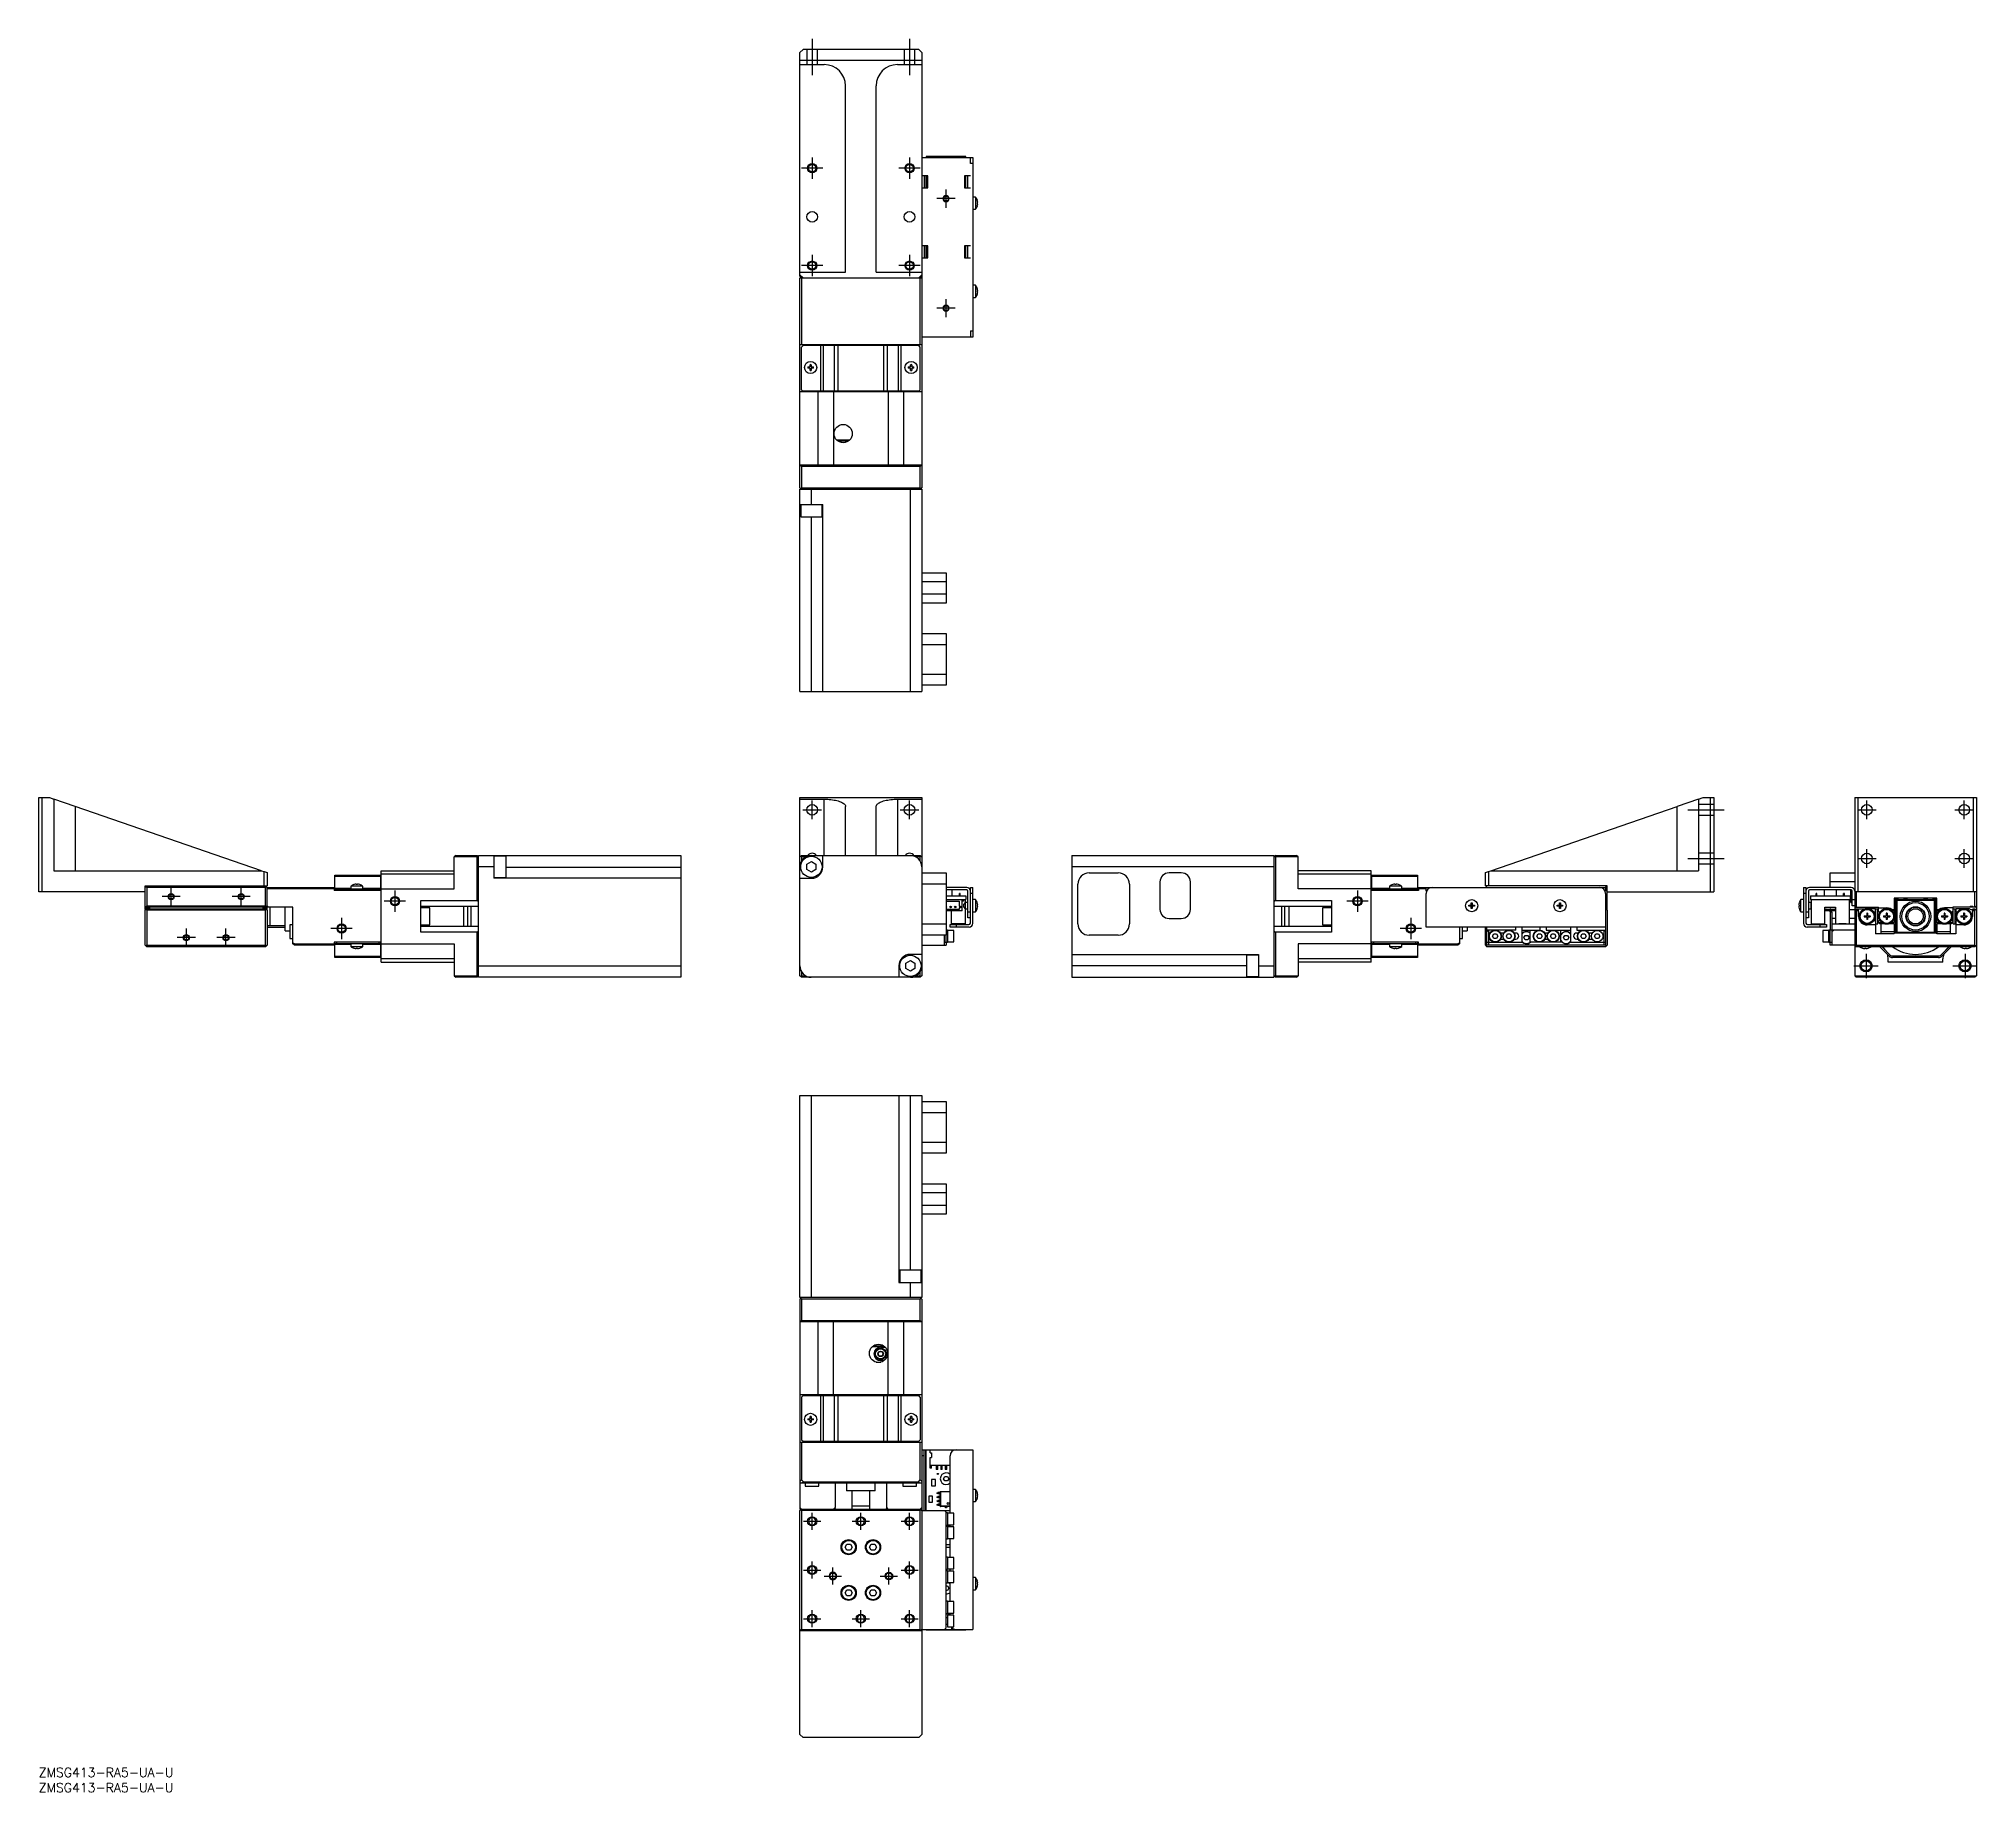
# Model space of a CAD drawing. Extents: x 0 to 637, y -8 to 568.
import ezdxf

# ---------------------------------------------------------------- set-up
doc = ezdxf.new("R2010")
doc.units = 0
doc.header["$LTSCALE"] = 0.5
doc.linetypes.add('CENTER', pattern=[50.8, 31.75, -6.35, 6.35, -6.35])
doc.linetypes.add('DASHED', pattern=[19.05, 12.7, -6.35])
for name, color, linetype in [('MSM_CENTER', 1, 'CENTER'), ('MSM_CONTINUOUS', 7, 'CONTINUOUS'), ('MSM_DASHED', 4, 'DASHED'), ('MSM_NARROW', 5, 'CONTINUOUS'), ('MSM_PART_NUMBER', 7, 'CONTINUOUS')]:
    doc.layers.add(name, color=color, linetype=linetype)
doc.styles.get("Standard").update_dxf_attribs({"font": 'txt.shx', "height": 1, "bigfont": 'bigfont.shx'})

# ---------------------------------------------------------------- blocks, each defined once
blk = doc.blocks.new('*U2')
at = {"layer": 'MSM_PART_NUMBER'}
blk.add_text('ZMSG413-RA5-UA-U', height=3, dxfattribs=at).set_placement((0, -3))
blk = doc.blocks.new('*U3')
at = {"layer": 'MSM_PART_NUMBER'}
blk.add_text('ZMSG413-RA5-UA-U', height=3, dxfattribs=at).set_placement((0, -8))

msp = doc.modelspace()

# ---------------------------------------------------------------- linework, layer by layer
at = {"layer": 'MSM_CENTER'}
for p, q in [((254.07, 568.04), (254.07, 556.04)), ((286.07, 568.04), (286.07, 556.04)), ((254.07, 529.04), (254.07, 522.04)), ((286.07, 529.04), (286.07, 522.04)), ((257.57, 525.54), (250.57, 525.54)), ((289.57, 525.54), (282.57, 525.54)), ((298.07, 512.54), (298.07, 518.54)), ((301.07, 515.54), (295.07, 515.54)), ((254.07, 497.04), (254.07, 490.04)), ((286.07, 497.04), (286.07, 490.04)), ((257.57, 493.54), (250.57, 493.54)), ((289.57, 493.54), (282.57, 493.54)), ((301.07, 479.54), (295.07, 479.54)), ((298.07, 476.54), (298.07, 482.54)), ((250.97, 314.74), (257.17, 314.74)), ((254.07, 311.64), (254.07, 317.84)), ((282.97, 314.74), (289.17, 314.74)), ((286.07, 311.64), (286.07, 317.84)), ((541.74, 314.74), (553.74, 314.74)), ((597.46, 314.74), (603.66, 314.74)), ((600.56, 311.64), (600.56, 317.84)), ((629.46, 314.74), (635.66, 314.74)), ((632.56, 311.64), (632.56, 317.84)), ((600.56, 295.64), (600.56, 301.84)), ((632.56, 295.64), (632.56, 301.84)), ((541.74, 298.74), (553.74, 298.74)), ((597.46, 298.74), (603.66, 298.74)), ((629.46, 298.74), (635.66, 298.74)), ((43.5, 283.24), (43.5, 289.24)), ((66.5, 283.24), (66.5, 289.24)), ((117, 288.24), (117, 281.24)), ((433.24, 288.24), (433.24, 281.24)), ((46.5, 286.24), (40.5, 286.24)), ((69.5, 286.24), (63.5, 286.24)), ((120.5, 284.74), (113.5, 284.74)), ((436.74, 284.74), (429.74, 284.74)), ((48.5, 269.74), (48.5, 275.74)), ((61.5, 269.74), (61.5, 275.74)), ((103, 275.74), (96, 275.74)), ((99.5, 279.24), (99.5, 272.24)), ((454.24, 275.74), (447.24, 275.74)), ((450.74, 279.24), (450.74, 272.24)), ((51.5, 272.74), (45.5, 272.74)), ((64.5, 272.74), (58.5, 272.74)), ((600.3, 267.48), (600.3, 259.48)), ((632.82, 267.48), (632.82, 259.48)), ((596.3, 263.48), (604.3, 263.48)), ((628.82, 263.48), (636.82, 263.48)), ((254.07, 78.2), (254.07, 83.8)), ((270.07, 78.2), (270.07, 83.8)), ((286.07, 78.2), (286.07, 83.8)), ((251.27, 81), (256.87, 81)), ((267.27, 81), (272.87, 81)), ((283.27, 81), (288.87, 81)), ((251.27, 65), (256.87, 65)), ((254.07, 62.2), (254.07, 67.8)), ((260.87, 60.2), (260.87, 65.8)), ((279.27, 60.2), (279.27, 65.8)), ((283.27, 65), (288.87, 65)), ((286.07, 62.2), (286.07, 67.8)), ((258.07, 63), (263.67, 63)), ((276.47, 63), (282.07, 63)), ((254.07, 46.2), (254.07, 51.8)), ((270.07, 46.2), (270.07, 51.8)), ((286.07, 46.2), (286.07, 51.8)), ((251.27, 49), (256.87, 49)), ((267.27, 49), (272.87, 49)), ((283.27, 49), (288.87, 49))]:
    msp.add_line(p, q, dxfattribs=at)
at = {"layer": 'MSM_CONTINUOUS'}
for p, q in [((251.07, 564.54), (250.07, 563.54)), ((250.07, 490.04), (250.07, 563.54)), ((250.07, 561.04), (290.07, 561.04)), ((289.07, 564.54), (251.07, 564.54)), ((290.07, 563.54), (289.07, 564.54)), ((290.07, 563.54), (290.07, 420.54)), ((250.07, 559.54), (258.07, 559.54)), ((282.07, 559.54), (290.07, 559.54)), ((265.07, 491.34), (265.07, 552.54)), ((275.07, 491.34), (275.07, 552.54)), ((290.07, 529.04), (306.87, 529.04)), ((304.57, 529.34), (291.57, 529.34)), ((291.57, 529.34), (291.57, 529.04)), ((304.57, 529.04), (304.57, 529.34)), ((306.07, 527.04), (306.07, 529.04)), ((306.87, 529.04), (306.87, 470.04)), ((292.07, 523.04), (290.07, 523.04)), ((290.87, 523.04), (290.87, 519.04)), ((291.37, 523.04), (291.37, 519.04)), ((291.57, 523.04), (291.57, 519.04)), ((292.07, 519.04), (292.07, 523.04)), ((304.07, 523.04), (304.07, 519.04)), ((306.07, 523.04), (304.07, 523.04)), ((304.57, 519.04), (304.57, 523.04)), ((305.27, 519.04), (305.27, 523.04)), ((306.87, 527.04), (306.07, 527.04)), ((290.07, 519.04), (292.07, 519.04)), ((304.07, 519.04), (306.07, 519.04)), ((307.77, 516.04), (306.87, 516.04)), ((307.77, 516.04), (307.77, 512.04)), ((306.87, 512.04), (307.77, 512.04)), ((308.34, 514.93), (308.35, 514.93)), ((308.34, 514.22), (308.46, 514.22)), ((308.34, 513.86), (308.34, 514.22)), ((308.46, 513.86), (308.34, 513.86)), ((308.35, 513.15), (308.34, 513.15)), ((292.07, 500.04), (290.07, 500.04)), ((290.87, 500.04), (290.87, 496.04)), ((291.37, 500.04), (291.37, 496.04)), ((291.57, 500.04), (291.57, 496.04)), ((292.07, 496.04), (292.07, 500.04)), ((306.07, 500.04), (304.07, 500.04)), ((304.07, 500.04), (304.07, 496.04)), ((304.57, 496.04), (304.57, 500.04)), ((305.27, 496.04), (305.27, 500.04)), ((250.07, 491.34), (265.07, 491.34)), ((250.07, 490.54), (251.07, 489.54)), ((275.07, 491.34), (290.07, 491.34)), ((289.07, 489.54), (290.07, 490.54)), ((290.07, 496.04), (292.07, 496.04)), ((304.07, 496.04), (306.07, 496.04)), ((250.57, 489.54), (250.07, 490.04)), ((250.07, 489.54), (290.07, 489.54)), ((250.07, 420.54), (250.07, 489.54)), ((250.32, 489.79), (250.57, 490.04)), ((250.57, 489.54), (250.57, 467.54)), ((289.57, 490.04), (289.82, 489.79)), ((290.07, 490.04), (289.57, 489.54)), ((289.57, 467.54), (289.57, 489.54)), ((307.77, 487.04), (306.87, 487.04)), ((307.77, 487.04), (307.77, 483.04)), ((308.34, 485.93), (308.35, 485.93)), ((308.34, 485.22), (308.46, 485.22)), ((308.34, 484.86), (308.34, 485.22)), ((308.46, 484.86), (308.34, 484.86)), ((308.35, 484.15), (308.34, 484.15)), ((306.87, 483.04), (307.77, 483.04)), ((306.07, 472.04), (306.07, 470.04)), ((306.07, 472.04), (306.87, 472.04)), ((290.07, 467.54), (250.07, 467.54)), ((251.07, 467.24), (250.57, 466.74)), ((250.57, 452.74), (250.57, 466.74)), ((289.07, 467.24), (251.07, 467.24)), ((255.82, 467.54), (255.82, 467.24)), ((256.32, 467.54), (256.32, 467.24)), ((256.95, 452.24), (256.95, 467.24)), ((257.66, 467.24), (257.66, 452.24)), ((261.43, 452.24), (261.43, 467.24)), ((261.82, 467.24), (261.82, 467.54)), ((262.49, 467.24), (262.49, 452.24)), ((265.27, 467.54), (265.07, 467.34)), ((275.07, 467.34), (265.07, 467.34)), ((265.07, 467.34), (265.07, 467.24)), ((275.07, 467.34), (274.87, 467.54)), ((275.07, 467.24), (275.07, 467.34)), ((277.66, 452.24), (277.66, 467.24)), ((278.32, 467.54), (278.32, 467.24)), ((278.72, 467.24), (278.72, 452.24)), ((282.49, 452.24), (282.49, 467.24)), ((283.2, 467.24), (283.2, 452.24)), ((283.82, 467.24), (283.82, 467.54)), ((284.32, 467.24), (284.32, 467.54)), ((289.57, 466.74), (289.07, 467.24)), ((289.57, 452.74), (289.57, 466.74)), ((306.87, 470.04), (290.07, 470.04)), ((252.65, 460.24), (253.37, 460.24)), ((253.37, 459.84), (252.65, 459.84)), ((253.37, 460.24), (253.37, 460.97)), ((253.37, 459.11), (253.37, 459.84)), ((253.77, 460.97), (253.77, 460.24)), ((253.77, 460.24), (254.5, 460.24)), ((253.77, 459.84), (253.77, 459.11)), ((254.5, 459.84), (253.77, 459.84)), ((285.65, 460.24), (286.37, 460.24)), ((286.37, 459.84), (285.65, 459.84)), ((286.37, 460.24), (286.37, 460.97)), ((286.37, 459.11), (286.37, 459.84)), ((286.77, 460.97), (286.77, 460.24)), ((286.77, 460.24), (287.5, 460.24)), ((286.77, 459.84), (286.77, 459.11)), ((287.5, 459.84), (286.77, 459.84)), ((250.57, 452.74), (251.07, 452.24)), ((289.07, 452.24), (251.07, 452.24)), ((255.82, 452.24), (255.82, 452.04)), ((259.07, 452.24), (259.07, 452.04)), ((260.07, 452.24), (260.07, 452.04)), ((262.2, 452.24), (262.2, 452.21)), ((262.2, 452.21), (277.95, 452.21)), ((262.8, 452.21), (262.8, 452.04)), ((263.25, 452.24), (263.25, 452.21)), ((263.83, 452.24), (263.83, 452.21)), ((265.3, 452.04), (265.3, 452.21)), ((267.8, 452.04), (267.8, 452.21)), ((272.35, 452.21), (272.35, 452.04)), ((274.85, 452.21), (274.85, 452.04)), ((276.31, 452.24), (276.31, 452.21)), ((276.9, 452.24), (276.9, 452.21)), ((277.35, 452.04), (277.35, 452.21)), ((277.95, 452.21), (277.95, 452.24)), ((280.07, 452.04), (280.07, 452.24)), ((281.07, 452.04), (281.07, 452.24)), ((284.32, 452.04), (284.32, 452.24)), ((289.07, 452.24), (289.57, 452.74)), ((290.07, 452.04), (250.07, 452.04)), ((256.07, 428.04), (256.07, 452.04)), ((261.07, 452.04), (261.07, 428.04)), ((279.07, 452.04), (279.07, 428.04)), ((284.07, 452.04), (284.07, 428.04)), ((264.85, 441.24), (264.85, 441.28)), ((265.04, 441.24), (264.85, 441.24)), ((266.31, 436.14), (262.23, 436.14)), ((265.93, 435.84), (262.62, 435.84)), ((250.57, 427.54), (250.07, 428.04)), ((250.07, 428.04), (290.07, 428.04)), ((250.57, 427.54), (250.57, 420.54)), ((289.57, 427.54), (250.57, 427.54)), ((290.07, 428.04), (289.57, 427.54)), ((289.57, 420.54), (289.57, 427.54)), ((250.07, 420.54), (250.57, 420.04)), ((250.32, 420.29), (250.57, 420.54)), ((250.57, 420.54), (289.57, 420.54)), ((289.57, 420.54), (289.82, 420.29)), ((290.07, 420.54), (289.57, 420.04)), ((250.07, 420.04), (290.07, 420.04)), ((250.07, 353.64), (250.07, 420.04)), ((250.07, 415.04), (257.56, 415.04)), ((250.31, 415.04), (250.31, 411.04)), ((253.77, 420.04), (253.77, 415.04)), ((257.31, 411.04), (257.31, 415.04)), ((257.56, 353.64), (257.56, 415.04)), ((286.37, 353.64), (286.37, 420.04)), ((290.07, 420.04), (290.07, 353.64)), ((250.31, 411.04), (257.31, 411.04)), ((253.86, 353.64), (253.86, 411.04)), ((290.07, 392.64), (298.07, 392.64)), ((298.07, 389.64), (290.07, 389.64)), ((298.07, 392.64), (298.07, 382.64)), ((290.07, 385.64), (298.07, 385.64)), ((298.07, 382.64), (290.07, 382.64)), ((290.07, 372.64), (298.07, 372.64)), ((298.07, 372.64), (298.07, 355.64)), ((298.07, 368.94), (290.07, 368.94)), ((290.07, 359.34), (298.07, 359.34)), ((250.07, 353.64), (290.07, 353.64)), ((298.07, 355.64), (290.07, 355.64)), ((0, 287.74), (0, 318.74)), ((0, 318.74), (3.5, 318.74)), ((1, 318.74), (1, 287.74)), ((3.5, 318.74), (5, 318.23)), ((250.07, 318.74), (290.07, 318.74)), ((250.07, 260.24), (250.07, 318.74)), ((290.07, 318.74), (290.07, 260.24)), ((545.24, 318.23), (546.74, 318.74)), ((546.74, 318.74), (550.24, 318.74)), ((549.24, 287.74), (549.24, 318.74)), ((550.24, 318.74), (550.24, 287.74)), ((596.56, 318.74), (636.56, 318.74)), ((596.56, 318.74), (596.56, 260.24)), ((597.56, 318.74), (597.56, 287.74)), ((635.56, 287.74), (635.56, 318.74)), ((636.56, 318.74), (636.56, 260.24)), ((5, 318.23), (5, 294.74)), ((12, 315.82), (5, 318.23)), ((73.2, 294.74), (12, 315.82)), ((12, 315.82), (12, 294.74)), ((250.07, 318.23), (258.07, 318.23)), ((258.07, 318.23), (258.62, 318.22)), ((258.07, 299.74), (258.07, 318.23)), ((258.62, 318.22), (259.17, 318.2)), ((259.17, 318.2), (259.71, 318.16)), ((259.71, 318.16), (260.24, 318.11)), ((260.24, 318.11), (260.75, 318.04)), ((260.75, 318.04), (261.25, 317.96)), ((261.25, 317.96), (261.73, 317.87)), ((261.73, 317.87), (262.19, 317.77)), ((262.19, 317.77), (262.62, 317.65)), ((262.62, 317.65), (263.02, 317.52)), ((263.02, 317.52), (263.4, 317.38)), ((263.4, 317.38), (263.74, 317.23)), ((263.74, 317.23), (264.04, 317.08)), ((264.04, 317.08), (264.31, 316.91)), ((264.31, 316.91), (264.54, 316.74)), ((264.54, 316.74), (264.73, 316.56)), ((264.73, 316.56), (264.88, 316.38)), ((264.88, 316.38), (264.99, 316.19)), ((264.99, 316.19), (265.05, 316.01)), ((265.05, 316.01), (265.07, 315.82)), ((265.07, 299.74), (265.07, 315.82)), ((275.07, 315.82), (275.1, 316.01)), ((275.07, 299.74), (275.07, 315.82)), ((275.1, 316.01), (275.16, 316.19)), ((275.16, 316.19), (275.27, 316.38)), ((275.27, 316.38), (275.42, 316.56)), ((275.42, 316.56), (275.61, 316.74)), ((275.61, 316.74), (275.84, 316.91)), ((275.84, 316.91), (276.11, 317.08)), ((276.11, 317.08), (276.41, 317.23)), ((276.41, 317.23), (276.75, 317.38)), ((276.75, 317.38), (277.12, 317.52)), ((277.12, 317.52), (277.53, 317.65)), ((277.53, 317.65), (277.96, 317.77)), ((277.96, 317.77), (278.42, 317.87)), ((278.42, 317.87), (278.9, 317.96)), ((278.9, 317.96), (279.4, 318.04)), ((279.4, 318.04), (279.91, 318.11)), ((279.91, 318.11), (280.44, 318.16)), ((280.44, 318.16), (280.98, 318.2)), ((280.98, 318.2), (281.52, 318.22)), ((281.52, 318.22), (282.07, 318.23)), ((282.07, 318.23), (290.07, 318.23)), ((282.07, 318.23), (282.07, 299.74)), ((477.04, 294.74), (538.24, 315.82)), ((545.24, 318.23), (538.24, 315.82)), ((538.24, 294.74), (538.24, 315.82)), ((545.24, 318.23), (545.24, 294.74)), ((137, 299.74), (136.5, 299.24)), ((137, 299.74), (144, 299.74)), ((144.5, 299.24), (144, 299.74)), ((144, 299.24), (144.25, 299.49)), ((144.5, 259.74), (144.5, 299.74)), ((144.5, 299.74), (210.9, 299.74)), ((149.5, 299.74), (149.5, 292.25)), ((153.5, 299.51), (149.5, 299.51)), ((153.5, 292.51), (153.5, 299.51)), ((210.9, 299.74), (210.9, 259.74)), ((250.07, 299.24), (250.57, 299.74)), ((250.32, 299.49), (250.57, 299.24)), ((250.57, 299.74), (289.57, 299.74)), ((257.56, 295.95), (257.56, 299.74)), ((289.57, 299.74), (290.07, 299.24)), ((289.82, 299.49), (289.57, 299.24)), ((339.34, 299.74), (405.74, 299.74)), ((339.34, 299.74), (339.34, 259.74)), ((405.74, 299.74), (405.74, 259.74)), ((406.24, 299.74), (405.74, 299.24)), ((405.99, 299.49), (406.24, 299.24)), ((406.24, 299.74), (413.24, 299.74)), ((413.74, 299.24), (413.24, 299.74)), ((5, 294.74), (73.2, 294.74)), ((73.2, 294.74), (74, 294.47)), ((74, 289.74), (74, 294.47)), ((74, 294.47), (75, 294.12)), ((75, 294.12), (75, 289.74)), ((97.3, 288.24), (97.3, 293.24)), ((97.3, 293.24), (112.3, 293.24)), ((112.3, 293.24), (112.3, 288.24)), ((112.5, 264.74), (112.5, 294.74)), ((112.5, 294.74), (136.5, 294.74)), ((112.5, 293.74), (136.5, 293.74)), ((136.5, 288.74), (136.5, 299.24)), ((144, 299.24), (136.5, 299.24)), ((144, 284.99), (144, 299.24)), ((149.5, 296.04), (144.5, 296.04)), ((153.5, 295.95), (210.9, 295.95)), ((251.92, 299.24), (250.57, 299.24)), ((250.57, 299.24), (250.57, 297.9)), ((252.31, 296.87), (253.81, 297.74)), ((252.31, 295.14), (252.31, 296.87)), ((253.81, 294.27), (252.31, 295.14)), ((253.81, 297.74), (255.31, 296.87)), ((255.31, 295.14), (253.81, 294.27)), ((255.31, 296.87), (255.31, 295.14)), ((289.57, 299.24), (288.23, 299.24)), ((289.57, 297.9), (289.57, 299.24)), ((290.07, 294.04), (298.07, 294.04)), ((298.07, 294.04), (298.07, 273.54)), ((405.74, 296.04), (339.34, 296.04)), ((345.04, 294.04), (354.64, 294.04)), ((375.34, 294.04), (371.34, 294.04)), ((413.74, 299.24), (406.24, 299.24)), ((406.24, 299.24), (406.24, 284.99)), ((413.74, 288.74), (413.74, 299.24)), ((437.74, 294.74), (413.74, 294.74)), ((413.74, 293.74), (437.74, 293.74)), ((437.74, 264.74), (437.74, 294.74)), ((437.94, 288.24), (437.94, 293.24)), ((437.94, 293.24), (452.94, 293.24)), ((452.94, 293.24), (452.94, 288.24)), ((475.24, 294.12), (476.24, 294.47)), ((475.24, 289.74), (475.24, 294.12)), ((476.24, 294.47), (477.04, 294.74)), ((476.24, 294.47), (476.24, 289.74)), ((477.04, 294.74), (545.24, 294.74)), ((588.56, 294.04), (596.56, 294.04)), ((588.56, 289.24), (588.56, 294.04)), ((35, 287.74), (0, 287.74)), ((35, 289.74), (75, 289.74)), ((35.5, 289.74), (35, 289.24)), ((35, 282.04), (35, 289.74)), ((35.5, 289.24), (35.25, 289.49)), ((35.5, 289.24), (35.5, 283.24)), ((74.5, 289.24), (35.5, 289.24)), ((75, 289.24), (74.5, 289.74)), ((74.75, 289.49), (74.5, 289.24)), ((74.5, 283.24), (74.5, 289.24)), ((75, 289.24), (97, 289.24)), ((75, 282.04), (75, 289.24)), ((97, 288.74), (75, 288.74)), ((97, 289.24), (97, 288.24)), ((112.5, 288.24), (97, 288.24)), ((112.3, 292.8), (97.3, 292.8)), ((97.3, 289.04), (102.5, 289.04)), ((97.3, 288.74), (112.3, 288.74)), ((97.8, 288.74), (97.8, 288.24)), ((106.5, 289.64), (102.5, 289.64)), ((102.5, 289.64), (102.5, 288.74)), ((103.57, 290.2), (103.55, 290.2)), ((104.3, 290.2), (104.3, 290.33)), ((104.7, 290.2), (104.3, 290.2)), ((104.7, 290.33), (104.7, 290.2)), ((105.45, 290.2), (105.43, 290.2)), ((106.5, 288.74), (106.5, 289.64)), ((106.5, 289.04), (112.3, 289.04)), ((111.8, 288.24), (111.8, 288.74)), ((112.5, 288.74), (136.5, 288.74)), ((149.5, 292.51), (153.5, 292.51)), ((210.9, 292.25), (149.5, 292.25)), ((250.07, 292.25), (253.86, 292.25)), ((298.07, 290.34), (290.07, 290.34)), ((304.87, 289.24), (298.07, 289.24)), ((304.87, 288.44), (298.07, 288.44)), ((300.07, 286.44), (300.07, 288.44)), ((302.45, 286.44), (302.45, 287.24)), ((302.7, 287.24), (302.45, 287.24)), ((302.7, 286.44), (302.7, 287.24)), ((305.27, 279.24), (305.27, 288.04)), ((306.07, 289.24), (306.87, 289.24)), ((306.07, 277.54), (306.07, 289.24)), ((306.87, 287.24), (306.07, 287.24)), ((306.87, 277.44), (306.87, 289.24)), ((341.34, 277.24), (341.34, 290.34)), ((358.34, 290.34), (358.34, 277.24)), ((368.34, 291.04), (368.34, 282.04)), ((378.34, 282.04), (378.34, 291.04)), ((437.74, 288.74), (413.74, 288.74)), ((453.24, 288.24), (437.74, 288.24)), ((452.94, 292.8), (437.94, 292.8)), ((437.94, 289.04), (443.74, 289.04)), ((437.94, 288.74), (452.94, 288.74)), ((438.44, 288.74), (438.44, 288.24)), ((447.74, 289.64), (443.74, 289.64)), ((443.74, 289.64), (443.74, 288.74)), ((444.81, 290.2), (444.79, 290.2)), ((445.54, 290.2), (445.54, 290.33)), ((445.94, 290.2), (445.54, 290.2)), ((445.94, 290.33), (445.94, 290.2)), ((446.69, 290.2), (446.67, 290.2)), ((447.74, 288.74), (447.74, 289.64)), ((447.74, 289.04), (452.94, 289.04)), ((452.44, 288.24), (452.44, 288.74)), ((453.24, 289.24), (453.24, 288.24)), ((453.24, 289.24), (514.74, 289.24)), ((455.74, 288.74), (453.24, 288.74)), ((455.74, 288.04), (455.74, 289.24)), ((455.91, 288.04), (455.74, 288.04)), ((455.74, 276.24), (455.74, 287.24)), ((515.24, 289.74), (475.24, 289.74)), ((475.74, 289.74), (475.24, 289.24)), ((475.74, 289.24), (475.49, 289.49)), ((514.74, 288.04), (514.57, 288.04)), ((515.24, 289.24), (514.74, 289.74)), ((514.99, 289.49), (514.74, 289.24)), ((514.74, 289.24), (514.74, 288.04)), ((514.74, 287.24), (514.74, 270.24)), ((515.24, 282.04), (515.24, 289.74)), ((515.24, 287.74), (550.24, 287.74)), ((579.76, 289.24), (580.56, 289.24)), ((579.76, 289.24), (579.76, 277.44)), ((580.56, 287.24), (579.76, 287.24)), ((580.56, 289.24), (580.56, 277.54)), ((581.36, 288.04), (581.36, 279.24)), ((595.36, 289.24), (581.76, 289.24)), ((595.36, 288.44), (581.76, 288.44)), ((584.18, 287.24), (583.93, 287.24)), ((583.93, 286.44), (583.93, 287.24)), ((584.18, 286.44), (584.18, 287.24)), ((586.56, 288.44), (586.56, 286.44)), ((596.56, 291.04), (588.56, 291.04)), ((590.56, 286.44), (590.56, 288.44)), ((592.93, 286.44), (592.93, 287.24)), ((593.18, 287.24), (592.93, 287.24)), ((593.18, 286.44), (593.18, 287.24)), ((595.26, 284.24), (595.26, 288.24)), ((595.71, 288.24), (595.26, 288.24)), ((595.76, 283.24), (595.76, 288.04)), ((636.56, 287.74), (596.56, 287.74)), ((597.06, 287.74), (597.06, 282.74)), ((636.06, 282.74), (636.06, 287.74)), ((35, 282.74), (35.5, 283.24)), ((83.5, 282.74), (35, 282.74)), ((35, 282.54), (36.4, 282.54)), ((35.5, 282.24), (35, 281.74)), ((35.1, 281.94), (35, 282.04)), ((35, 270.24), (35, 281.74)), ((35.1, 281.84), (35.1, 282.04)), ((35.5, 281.74), (35.25, 281.99)), ((36.1, 282.34), (35.4, 282.34)), ((35.4, 282.34), (35.4, 282.14)), ((35.5, 283.24), (74.5, 283.24)), ((35.5, 282.24), (74.5, 282.24)), ((74.5, 281.74), (35.5, 281.74)), ((35.5, 281.74), (35.5, 270.24)), ((36.1, 282.24), (36.1, 282.34)), ((36.4, 282.54), (36.4, 282.24)), ((75, 282.54), (73.6, 282.54)), ((73.6, 282.54), (73.6, 282.24)), ((74.6, 282.34), (73.9, 282.34)), ((73.9, 282.34), (73.9, 282.24)), ((74.5, 283.24), (75, 282.74)), ((75, 281.74), (74.5, 282.24)), ((74.75, 281.99), (74.5, 281.74)), ((74.5, 270.24), (74.5, 281.74)), ((74.6, 282.14), (74.6, 282.34)), ((74.9, 282.04), (74.9, 281.84)), ((75, 282.04), (74.9, 281.94)), ((75.5, 282.74), (75, 283.24)), ((75, 281.74), (75, 270.24)), ((76, 276.74), (76, 282.74)), ((81, 274.99), (81, 282.74)), ((83.5, 270.74), (83.5, 282.74)), ((125.5, 284.99), (144, 284.99)), ((125.5, 274.49), (125.5, 284.99)), ((144.5, 282.99), (125.5, 282.99)), ((128.5, 282.49), (125.5, 282.49)), ((128.5, 276.99), (128.5, 282.49)), ((139.5, 282.99), (139.5, 276.49)), ((141, 276.49), (141, 282.99)), ((142, 276.49), (142, 282.99)), ((144.5, 284.49), (144, 284.99)), ((298.07, 286.44), (304.57, 286.44)), ((298.07, 285.24), (304.57, 285.24)), ((298.07, 284.74), (302.32, 284.74)), ((302.32, 282.04), (298.07, 282.04)), ((303.32, 281.54), (298.07, 281.54)), ((299.82, 277.24), (299.82, 281.54)), ((302.32, 284.74), (302.32, 283.09)), ((302.32, 283.09), (302.82, 283.09)), ((302.32, 282.59), (302.32, 282.04)), ((302.82, 282.59), (302.32, 282.59)), ((302.82, 283.09), (302.82, 282.59)), ((303.32, 281.54), (303.32, 285.24)), ((303.78, 284.69), (303.32, 284.69)), ((303.78, 285.24), (303.78, 284.69)), ((304.37, 284.24), (303.87, 283.74)), ((303.87, 282.74), (303.87, 283.74)), ((303.87, 282.74), (304.37, 282.24)), ((304.32, 285.24), (304.32, 284.19)), ((304.32, 282.29), (304.32, 277.24)), ((304.37, 284.24), (304.37, 282.24)), ((305.27, 284.24), (304.37, 284.24)), ((304.37, 282.24), (305.27, 282.24)), ((304.57, 286.44), (304.57, 285.24)), ((305.27, 281.24), (306.07, 281.24)), ((307.77, 285.24), (306.87, 285.24)), ((306.87, 281.24), (307.77, 281.24)), ((307.77, 285.24), (307.77, 281.24)), ((308.34, 284.13), (308.35, 284.13)), ((308.34, 283.06), (308.34, 283.42)), ((308.34, 283.42), (308.46, 283.42)), ((308.46, 283.06), (308.34, 283.06)), ((308.35, 282.35), (308.34, 282.36)), ((406.24, 284.99), (405.74, 284.49)), ((424.74, 282.99), (405.74, 282.99)), ((406.24, 284.99), (424.74, 284.99)), ((408.24, 282.99), (408.24, 276.49)), ((409.24, 282.99), (409.24, 276.49)), ((410.74, 276.49), (410.74, 282.99)), ((421.74, 282.49), (421.74, 276.99)), ((424.74, 282.49), (421.74, 282.49)), ((424.74, 284.99), (424.74, 274.49)), ((469.85, 283.06), (469.85, 283.42)), ((469.85, 283.42), (470.56, 283.42)), ((470.56, 283.06), (469.85, 283.06)), ((470.56, 284.13), (470.92, 284.13)), ((470.56, 283.42), (470.56, 284.13)), ((470.57, 283.41), (470.56, 283.42)), ((470.57, 283.07), (470.56, 283.06)), ((470.56, 282.36), (470.56, 283.06)), ((470.92, 282.36), (470.56, 282.36)), ((470.57, 283.07), (470.57, 283.41)), ((470.57, 283.41), (470.91, 283.41)), ((470.91, 283.07), (470.57, 283.07)), ((470.91, 283.41), (470.92, 283.42)), ((470.91, 283.41), (470.91, 283.07)), ((470.91, 283.07), (470.92, 283.06)), ((470.92, 284.13), (470.92, 283.42)), ((470.92, 283.42), (471.63, 283.42)), ((470.92, 283.06), (470.92, 282.36)), ((471.63, 283.06), (470.92, 283.06)), ((471.63, 283.42), (471.63, 283.06)), ((498.85, 283.06), (498.85, 283.42)), ((498.85, 283.42), (499.56, 283.42)), ((499.56, 283.06), (498.85, 283.06)), ((499.56, 284.13), (499.92, 284.13)), ((499.56, 283.42), (499.56, 284.13)), ((499.57, 283.41), (499.56, 283.42)), ((499.57, 283.07), (499.56, 283.06)), ((499.56, 282.36), (499.56, 283.06)), ((499.92, 282.36), (499.56, 282.36)), ((499.57, 283.07), (499.57, 283.41)), ((499.57, 283.41), (499.91, 283.41)), ((499.91, 283.07), (499.57, 283.07)), ((499.91, 283.41), (499.92, 283.42)), ((499.91, 283.41), (499.91, 283.07)), ((499.91, 283.07), (499.92, 283.06)), ((499.92, 284.13), (499.92, 283.42)), ((499.92, 283.42), (500.63, 283.42)), ((499.92, 283.06), (499.92, 282.36)), ((500.63, 283.06), (499.92, 283.06)), ((500.63, 283.42), (500.63, 283.06)), ((514.74, 286.44), (515.04, 286.44)), ((514.74, 285.24), (515.04, 285.24)), ((514.74, 283.24), (515.24, 282.74)), ((515.24, 282.74), (514.74, 282.74)), ((515.24, 282.54), (514.74, 282.54)), ((514.84, 282.34), (514.74, 282.34)), ((515.24, 281.74), (514.74, 282.24)), ((514.99, 281.99), (514.74, 281.74)), ((514.84, 282.14), (514.84, 282.34)), ((515.04, 286.44), (515.04, 285.24)), ((515.14, 282.04), (515.14, 281.84)), ((515.24, 282.04), (515.14, 281.94)), ((515.24, 281.74), (515.24, 270.24)), ((578.17, 283.42), (578.29, 283.42)), ((578.29, 283.06), (578.17, 283.06)), ((578.29, 284.13), (578.29, 284.13)), ((578.29, 283.42), (578.29, 283.06)), ((578.29, 282.36), (578.29, 282.35)), ((578.86, 281.24), (578.86, 285.24)), ((579.76, 285.24), (578.86, 285.24)), ((578.86, 281.24), (579.76, 281.24)), ((580.56, 281.24), (581.36, 281.24)), ((582.26, 284.24), (581.36, 284.24)), ((581.36, 282.24), (582.26, 282.24)), ((582.06, 286.44), (582.06, 285.24)), ((582.06, 286.44), (595.06, 286.44)), ((582.06, 285.24), (595.06, 285.24)), ((582.26, 282.24), (582.26, 284.24)), ((582.31, 284.19), (582.26, 284.24)), ((582.26, 282.24), (582.31, 282.29)), ((582.31, 285.24), (582.31, 277.24)), ((586.81, 282.74), (590.31, 282.74)), ((586.81, 277.24), (586.81, 282.74)), ((590.31, 282.04), (586.81, 282.04)), ((590.31, 281.54), (586.81, 281.54)), ((588.56, 281.24), (588.56, 281.54)), ((588.56, 281.24), (589.06, 281.24)), ((588.56, 281.24), (588.56, 275.24)), ((589.06, 281.24), (589.06, 270.24)), ((590.31, 282.74), (590.31, 277.24)), ((594.81, 277.24), (594.81, 285.24)), ((594.81, 282.04), (596.56, 282.04)), ((595.06, 286.44), (595.06, 285.24)), ((595.26, 284.24), (595.76, 284.24)), ((595.76, 285.24), (596.56, 285.24)), ((596.56, 283.24), (595.76, 283.24)), ((596.56, 283.24), (597.06, 282.74)), ((596.56, 282.74), (604.36, 282.74)), ((597.06, 282.24), (596.56, 281.74)), ((597.06, 281.74), (596.81, 281.99)), ((597.06, 282.24), (599.95, 282.24)), ((597.36, 281.74), (597.06, 281.74)), ((597.06, 281.74), (597.06, 270.24)), ((597.86, 282.1), (597.36, 281.74)), ((597.36, 281.74), (597.86, 281.24)), ((597.86, 279.74), (597.86, 282.24)), ((600.8, 280.74), (600.51, 280.74)), ((600.51, 280.74), (600.51, 279.95)), ((600.51, 280.21), (600.8, 280.21)), ((600.8, 280.74), (600.8, 279.95)), ((603.36, 282.24), (601.37, 282.24)), ((603.1, 281.14), (603.36, 281.29)), ((603.36, 281.29), (603.36, 282.24)), ((603.56, 277.24), (603.56, 282.24)), ((603.56, 282.24), (604.16, 282.24)), ((604.16, 277.24), (604.16, 282.24)), ((604.36, 281.29), (604.36, 282.74)), ((604.36, 282.54), (607.06, 282.54)), ((604.36, 281.29), (604.58, 281.16)), ((607.2, 280.74), (606.91, 280.74)), ((606.91, 280.74), (606.91, 279.95)), ((606.91, 280.21), (607.2, 280.21)), ((607.2, 280.74), (607.2, 279.95)), ((608.66, 282.04), (609.56, 282.04)), ((609.56, 281.54), (609.2, 281.54)), ((623.56, 285.74), (609.56, 285.74)), ((609.56, 285.74), (609.56, 280.46)), ((610.06, 284.44), (610.86, 285.24)), ((610.06, 275.04), (610.06, 284.44)), ((610.36, 284.74), (610.36, 274.74)), ((622.56, 284.94), (610.56, 284.94)), ((610.86, 285.24), (622.26, 285.24)), ((622.26, 285.24), (622.56, 284.94)), ((622.76, 284.74), (622.56, 284.94)), ((622.76, 274.74), (622.76, 284.74)), ((622.76, 284.74), (623.06, 284.44)), ((623.06, 284.44), (623.06, 275.04)), ((623.56, 280.46), (623.56, 285.74)), ((623.56, 282.04), (624.46, 282.04)), ((623.92, 281.54), (623.56, 281.54)), ((626.2, 280.74), (625.91, 280.74)), ((625.91, 280.74), (625.91, 279.95)), ((625.91, 280.21), (626.2, 280.21)), ((628.76, 282.54), (626.06, 282.54)), ((626.2, 280.74), (626.2, 279.95)), ((628.76, 281.29), (628.54, 281.16)), ((636.56, 282.74), (628.76, 282.74)), ((628.76, 282.74), (628.76, 281.29)), ((628.96, 277.24), (628.96, 282.24)), ((628.96, 282.24), (629.56, 282.24)), ((629.56, 277.24), (629.56, 282.24)), ((631.75, 282.24), (629.76, 282.24)), ((629.76, 282.24), (629.76, 281.29)), ((629.76, 281.29), (630.02, 281.14)), ((632.6, 280.74), (632.31, 280.74)), ((632.31, 280.74), (632.31, 279.95)), ((632.31, 280.21), (632.6, 280.21)), ((632.6, 280.74), (632.6, 279.95)), ((634.3, 282.24), (633.17, 282.24)), ((635.26, 282.04), (635.31, 282.06)), ((635.26, 282.04), (635.26, 279.74)), ((635.26, 281.24), (635.76, 281.74)), ((635.76, 281.74), (635.31, 282.06)), ((635.62, 282.24), (636.06, 282.24)), ((636.06, 281.74), (635.76, 281.74)), ((636.06, 282.74), (636.56, 283.24)), ((636.06, 282.24), (636.56, 281.74)), ((636.31, 281.99), (636.06, 281.74)), ((636.06, 270.24), (636.06, 281.74)), ((75, 276.74), (81, 276.74)), ((75, 276.24), (81, 276.24)), ((81, 274.99), (82.5, 274.99)), ((82.5, 276.99), (82.5, 272.49)), ((83.5, 276.99), (82.5, 276.99)), ((125.5, 276.99), (128.5, 276.99)), ((125.5, 276.49), (144.5, 276.49)), ((144, 274.49), (125.5, 274.49)), ((144, 274.49), (144.5, 274.99)), ((144, 260.24), (144, 274.49)), ((290.07, 277.24), (298.07, 277.24)), ((298.57, 275.24), (298.07, 275.24)), ((298.57, 275.24), (298.57, 271.24)), ((300.57, 275.14), (298.57, 275.14)), ((299.37, 276.24), (299.37, 277.04)), ((299.37, 277.04), (305.57, 277.04)), ((305.67, 276.24), (299.37, 276.24)), ((304.32, 277.24), (299.82, 277.24)), ((300.57, 271.34), (300.57, 275.14)), ((301.37, 277.04), (301.37, 276.24)), ((306.07, 279.24), (305.27, 279.24)), ((371.34, 279.04), (375.34, 279.04)), ((405.74, 276.49), (424.74, 276.49)), ((405.74, 274.99), (406.24, 274.49)), ((406.24, 274.49), (406.24, 260.24)), ((424.74, 274.49), (406.24, 274.49)), ((421.74, 276.99), (424.74, 276.99)), ((514.74, 276.24), (455.74, 276.24)), ((466.74, 276.24), (466.74, 270.74)), ((467.74, 272.49), (467.74, 276.24)), ((467.74, 274.99), (469.24, 274.99)), ((469.24, 276.24), (469.24, 274.99)), ((475.24, 270.24), (475.24, 276.24)), ((475.74, 270.24), (475.74, 276.24)), ((485.24, 275.24), (475.74, 275.24)), ((475.74, 274.74), (476.24, 275.24)), ((476.24, 275.24), (476.24, 270.24)), ((477.63, 273.24), (478.06, 273.99)), ((478.06, 273.99), (478.92, 273.99)), ((478.92, 273.99), (479.36, 273.24)), ((481.26, 274.24), (480.22, 274.24)), ((482.13, 273.24), (482.56, 273.99)), ((482.56, 273.99), (483.42, 273.99)), ((483.42, 273.99), (483.86, 273.24)), ((485.24, 274.24), (484.72, 274.24)), ((485.24, 275.24), (485.24, 276.24)), ((487.24, 276.24), (487.24, 271.24)), ((487.24, 275.24), (493.24, 275.24)), ((489.94, 271.24), (489.94, 275.24)), ((492.13, 273.24), (492.56, 273.99)), ((492.56, 273.99), (493.42, 273.99)), ((493.24, 275.24), (493.24, 276.24)), ((493.42, 273.99), (493.86, 273.24)), ((495.76, 274.24), (494.72, 274.24)), ((495.24, 276.24), (495.24, 275.24)), ((495.24, 275.24), (503.24, 275.24)), ((496.63, 273.24), (497.06, 273.99)), ((497.06, 273.99), (497.92, 273.99)), ((497.92, 273.99), (498.36, 273.24)), ((499.94, 275.24), (499.94, 271.24)), ((503.24, 276.24), (503.24, 271.24)), ((505.24, 276.24), (505.24, 275.24)), ((505.24, 275.24), (514.74, 275.24)), ((505.76, 274.24), (505.24, 274.24)), ((506.63, 273.24), (507.06, 273.99)), ((507.06, 273.99), (507.92, 273.99)), ((507.92, 273.99), (508.36, 273.24)), ((510.38, 274.24), (509.22, 274.24)), ((511.13, 273.24), (511.56, 273.99)), ((511.56, 273.99), (512.42, 273.99)), ((512.42, 273.99), (512.86, 273.24)), ((514.24, 270.24), (514.24, 275.24)), ((514.24, 275.24), (514.74, 274.74)), ((581.36, 279.24), (580.56, 279.24)), ((587.26, 276.24), (580.96, 276.24)), ((581.06, 277.04), (587.26, 277.04)), ((582.31, 277.24), (586.81, 277.24)), ((585.26, 276.24), (585.26, 277.04)), ((586.06, 275.14), (586.06, 271.34)), ((588.06, 275.14), (586.06, 275.14)), ((587.26, 277.04), (587.26, 276.24)), ((588.06, 271.24), (588.06, 275.24)), ((596.56, 275.24), (588.06, 275.24)), ((588.56, 274.24), (588.06, 274.24)), ((588.56, 271.24), (588.56, 275.24)), ((590.31, 279.04), (589.06, 279.04)), ((589.06, 277.24), (596.56, 277.24)), ((589.06, 274.74), (589.56, 275.24)), ((591.31, 277.34), (593.81, 277.34)), ((591.31, 277.24), (591.31, 277.34)), ((592.11, 277.34), (592.11, 277.24)), ((592.48, 277.34), (592.48, 277.24)), ((592.63, 277.34), (592.63, 277.24)), ((593.01, 277.34), (593.01, 277.24)), ((593.81, 277.24), (593.81, 277.34)), ((596.56, 279.04), (594.81, 279.04)), ((599.66, 279.89), (600.45, 279.89)), ((599.66, 279.89), (599.66, 279.6)), ((599.66, 279.6), (600.45, 279.6)), ((600.19, 279.89), (600.19, 279.6)), ((600.51, 279.54), (600.51, 278.74)), ((600.51, 279.27), (600.8, 279.27)), ((600.8, 278.74), (600.51, 278.74)), ((603.36, 276.94), (600.66, 276.94)), ((600.8, 279.54), (600.8, 278.74)), ((600.86, 279.89), (601.66, 279.89)), ((600.86, 279.6), (601.66, 279.6)), ((601.13, 279.6), (601.13, 279.89)), ((601.66, 279.89), (601.66, 279.6)), ((603.36, 278.19), (603.1, 278.34)), ((603.36, 278.19), (603.36, 274.04)), ((609.56, 274.04), (603.36, 274.04)), ((603.56, 277.24), (604.16, 277.24)), ((604.66, 278.36), (604.36, 278.19)), ((604.36, 277.74), (604.36, 278.19)), ((604.36, 277.74), (605.4, 277.74)), ((604.86, 277.24), (604.36, 277.74)), ((606.35, 277.24), (604.86, 277.24)), ((605.11, 277.24), (605.11, 274.04)), ((605.11, 274.74), (609.61, 274.74)), ((606.06, 279.89), (606.85, 279.89)), ((606.06, 279.89), (606.06, 279.6)), ((606.06, 279.6), (606.85, 279.6)), ((606.59, 279.89), (606.59, 279.6)), ((606.91, 279.54), (606.91, 278.74)), ((606.91, 279.27), (607.2, 279.27)), ((607.2, 278.74), (606.91, 278.74)), ((607.2, 279.54), (607.2, 278.74)), ((607.26, 279.89), (608.06, 279.89)), ((607.26, 279.6), (608.06, 279.6)), ((607.53, 279.6), (607.53, 279.89)), ((609.61, 277.24), (607.77, 277.24)), ((608.06, 279.89), (608.06, 279.6)), ((608.72, 277.74), (609.56, 277.74)), ((609.56, 277.74), (609.06, 277.24)), ((609.56, 279.03), (609.56, 277.74)), ((609.56, 274.04), (609.56, 274.24)), ((623.56, 274.24), (609.56, 274.24)), ((609.61, 274.24), (609.61, 277.24)), ((610.86, 274.24), (610.06, 275.04)), ((610.56, 274.54), (622.56, 274.54)), ((613.4, 276.54), (613.58, 276.54)), ((613.81, 276.32), (613.58, 276.54)), ((613.81, 276.32), (613.64, 276.32)), ((613.81, 276.18), (613.81, 276.32)), ((613.81, 276.18), (613.81, 276.18)), ((619.53, 276.54), (619.31, 276.32)), ((619.48, 276.32), (619.31, 276.32)), ((619.31, 276.32), (619.31, 276.18)), ((619.31, 276.18), (619.31, 276.18)), ((619.53, 276.54), (619.72, 276.54)), ((622.56, 274.54), (622.26, 274.24)), ((622.56, 274.54), (622.76, 274.74)), ((623.06, 275.04), (622.76, 274.74)), ((625.35, 277.24), (623.51, 277.24)), ((623.51, 277.24), (623.51, 274.24)), ((623.51, 274.74), (628.01, 274.74)), ((623.56, 277.74), (623.56, 279.03)), ((623.56, 277.74), (624.4, 277.74)), ((624.06, 277.24), (623.56, 277.74)), ((623.56, 274.04), (623.56, 274.24)), ((629.76, 274.04), (623.56, 274.04)), ((625.06, 279.89), (625.85, 279.89)), ((625.06, 279.89), (625.06, 279.6)), ((625.06, 279.6), (625.85, 279.6)), ((625.59, 279.89), (625.59, 279.6)), ((625.91, 279.54), (625.91, 278.74)), ((625.91, 279.27), (626.2, 279.27)), ((626.2, 278.74), (625.91, 278.74)), ((626.2, 279.54), (626.2, 278.74)), ((626.26, 279.89), (627.06, 279.89)), ((626.26, 279.6), (627.06, 279.6)), ((626.53, 279.6), (626.53, 279.89)), ((628.26, 277.24), (626.77, 277.24)), ((627.06, 279.89), (627.06, 279.6)), ((627.72, 277.74), (628.76, 277.74)), ((628.01, 274.04), (628.01, 277.24)), ((628.76, 277.74), (628.26, 277.24)), ((628.46, 278.36), (628.76, 278.19)), ((628.76, 278.19), (628.76, 277.74)), ((628.96, 277.24), (629.56, 277.24)), ((630.02, 278.34), (629.76, 278.19)), ((629.76, 278.19), (629.76, 274.04)), ((632.46, 276.94), (629.76, 276.94)), ((631.46, 279.89), (632.25, 279.89)), ((631.46, 279.89), (631.46, 279.6)), ((631.46, 279.6), (632.25, 279.6)), ((631.99, 279.89), (631.99, 279.6)), ((632.31, 279.54), (632.31, 278.74)), ((632.31, 279.27), (632.6, 279.27)), ((632.6, 278.74), (632.31, 278.74)), ((632.6, 279.54), (632.6, 278.74)), ((632.66, 279.89), (633.46, 279.89)), ((632.66, 279.6), (633.46, 279.6)), ((632.93, 279.6), (632.93, 279.89)), ((633.46, 279.89), (633.46, 279.6)), ((35, 270.24), (35.5, 269.74)), ((35.25, 269.99), (35.5, 270.24)), ((35.5, 270.24), (74.5, 270.24)), ((74.5, 269.74), (35.5, 269.74)), ((74.5, 270.24), (74.75, 269.99)), ((74.5, 269.74), (75, 270.24)), ((82.5, 272.49), (83.5, 272.49)), ((83.5, 271.05), (84.11, 270.74)), ((84, 270.24), (83.5, 270.74)), ((97, 270.24), (84, 270.24)), ((84.11, 270.74), (97, 270.74)), ((84.11, 270.74), (84.61, 270.24)), ((112.5, 271.24), (97, 271.24)), ((97, 271.24), (97, 270.24)), ((97.3, 266.24), (97.3, 271.24)), ((112.3, 270.74), (97.3, 270.74)), ((102.5, 270.45), (97.3, 270.45)), ((97.8, 271.24), (97.8, 270.74)), ((102.5, 270.74), (102.5, 269.84)), ((102.5, 269.84), (106.5, 269.84)), ((103.55, 269.29), (103.57, 269.29)), ((104.3, 269.29), (104.7, 269.29)), ((104.3, 269.16), (104.3, 269.29)), ((104.7, 269.29), (104.7, 269.16)), ((105.43, 269.29), (105.45, 269.29)), ((106.5, 269.84), (106.5, 270.74)), ((112.3, 270.45), (106.5, 270.45)), ((111.8, 270.74), (111.8, 271.24)), ((112.3, 271.24), (112.3, 266.24)), ((112.5, 270.74), (136.5, 270.74)), ((136.5, 270.74), (136.5, 260.24)), ((298.07, 273.54), (290.07, 273.54)), ((290.07, 270.24), (298.07, 270.24)), ((297.57, 270.24), (297.57, 273.54)), ((297.57, 271.24), (298.57, 271.24)), ((298.07, 271.24), (298.07, 273.54)), ((298.07, 271.24), (298.07, 270.24)), ((298.57, 271.34), (300.57, 271.34)), ((354.64, 273.54), (345.04, 273.54)), ((437.74, 270.74), (413.74, 270.74)), ((413.74, 270.74), (413.74, 260.24)), ((453.24, 271.24), (437.74, 271.24)), ((437.94, 266.24), (437.94, 271.24)), ((452.94, 270.74), (437.94, 270.74)), ((443.74, 270.45), (437.94, 270.45)), ((438.44, 271.24), (438.44, 270.74)), ((443.74, 270.74), (443.74, 269.84)), ((443.74, 269.84), (447.74, 269.84)), ((444.79, 269.29), (444.81, 269.29)), ((445.54, 269.29), (445.94, 269.29)), ((445.54, 269.16), (445.54, 269.29)), ((445.94, 269.29), (445.94, 269.16)), ((446.67, 269.29), (446.69, 269.29)), ((447.74, 269.84), (447.74, 270.74)), ((452.94, 270.45), (447.74, 270.45)), ((452.44, 270.74), (452.44, 271.24)), ((452.94, 271.24), (452.94, 266.24)), ((453.24, 270.24), (453.24, 271.24)), ((453.24, 270.74), (466.13, 270.74)), ((466.24, 270.24), (453.24, 270.24)), ((465.63, 270.24), (466.13, 270.74)), ((466.13, 270.74), (466.74, 271.05)), ((466.74, 270.74), (466.24, 270.24)), ((466.74, 272.49), (467.74, 272.49)), ((475.24, 270.24), (475.74, 269.74)), ((475.49, 269.99), (475.74, 270.24)), ((475.74, 271.24), (487.42, 271.24)), ((514.74, 270.24), (475.74, 270.24)), ((514.74, 269.74), (475.74, 269.74)), ((478.06, 272.49), (477.63, 273.24)), ((478.92, 272.49), (478.06, 272.49)), ((479.36, 273.24), (478.92, 272.49)), ((480.22, 272.24), (481.26, 272.24)), ((482.56, 272.49), (482.13, 273.24)), ((483.42, 272.49), (482.56, 272.49)), ((483.86, 273.24), (483.42, 272.49)), ((484.72, 272.24), (485.24, 272.24)), ((487.88, 272.74), (488.31, 273.49)), ((488.31, 271.99), (487.88, 272.74)), ((488.31, 273.49), (489.17, 273.49)), ((489.17, 271.99), (488.31, 271.99)), ((489.17, 273.49), (489.61, 272.74)), ((489.61, 272.74), (489.17, 271.99)), ((500.42, 271.24), (489.94, 271.24)), ((492.56, 272.49), (492.13, 273.24)), ((493.42, 272.49), (492.56, 272.49)), ((493.86, 273.24), (493.42, 272.49)), ((494.72, 272.24), (495.76, 272.24)), ((497.06, 272.49), (496.63, 273.24)), ((497.92, 272.49), (497.06, 272.49)), ((498.36, 273.24), (497.92, 272.49)), ((500.88, 272.74), (501.31, 273.49)), ((501.31, 271.99), (500.88, 272.74)), ((501.31, 273.49), (502.17, 273.49)), ((502.17, 271.99), (501.31, 271.99)), ((502.17, 273.49), (502.61, 272.74)), ((502.61, 272.74), (502.17, 271.99)), ((503.06, 271.24), (514.74, 271.24)), ((505.24, 272.24), (505.76, 272.24)), ((507.06, 272.49), (506.63, 273.24)), ((507.92, 272.49), (507.06, 272.49)), ((508.36, 273.24), (507.92, 272.49)), ((509.22, 272.24), (510.38, 272.24)), ((511.56, 272.49), (511.13, 273.24)), ((512.42, 272.49), (511.56, 272.49)), ((512.86, 273.24), (512.42, 272.49)), ((514.74, 270.24), (514.99, 269.99)), ((514.74, 269.74), (515.24, 270.24)), ((586.06, 271.34), (588.06, 271.34)), ((588.06, 272.24), (588.56, 272.24)), ((588.06, 271.24), (589.06, 271.24)), ((588.56, 270.24), (588.56, 271.24)), ((596.56, 270.24), (588.56, 270.24)), ((596.56, 270.24), (597.06, 269.74)), ((596.81, 269.99), (597.06, 270.24)), ((597.06, 270.24), (636.06, 270.24)), ((636.06, 269.74), (597.06, 269.74)), ((599.11, 269.29), (599.13, 269.29)), ((599.86, 269.29), (600.26, 269.29)), ((599.86, 269.16), (599.86, 269.29)), ((600.26, 269.29), (600.26, 269.16)), ((600.99, 269.29), (601.01, 269.29)), ((607.91, 266.68), (604.85, 269.74)), ((605.56, 269.74), (608.27, 267.04)), ((624.85, 267.04), (627.56, 269.74)), ((628.27, 269.74), (625.21, 266.68)), ((632.11, 269.29), (632.13, 269.29)), ((632.86, 269.29), (633.26, 269.29)), ((632.86, 269.16), (632.86, 269.29)), ((633.26, 269.29), (633.26, 269.16)), ((633.99, 269.29), (634.01, 269.29)), ((636.56, 270.24), (636.06, 269.74)), ((636.06, 270.24), (636.31, 269.99)), ((97.3, 266.68), (112.3, 266.68)), ((112.3, 266.24), (97.3, 266.24)), ((136.5, 265.74), (112.5, 265.74)), ((112.5, 264.74), (136.5, 264.74)), ((144.5, 263.44), (210.9, 263.44)), ((250.57, 261.59), (250.57, 260.24)), ((282.59, 263.53), (282.59, 259.74)), ((284.84, 264.35), (286.34, 265.21)), ((284.84, 262.61), (284.84, 264.35)), ((286.34, 261.75), (284.84, 262.61)), ((290.07, 267.23), (286.29, 267.23)), ((286.34, 265.21), (287.84, 264.35)), ((287.84, 262.61), (286.34, 261.75)), ((287.84, 264.35), (287.84, 262.61)), ((289.57, 260.24), (289.57, 261.59)), ((339.34, 267.23), (400.74, 267.23)), ((396.74, 263.53), (339.34, 263.53)), ((396.74, 266.98), (396.74, 259.98)), ((400.74, 266.98), (396.74, 266.98)), ((400.74, 267.23), (400.74, 259.74)), ((400.74, 263.44), (405.74, 263.44)), ((437.74, 265.74), (413.74, 265.74)), ((437.74, 264.74), (413.74, 264.74)), ((437.94, 266.68), (452.94, 266.68)), ((452.94, 266.24), (437.94, 266.24)), ((607.56, 264.74), (607.56, 265.74)), ((625.56, 264.74), (607.56, 264.74)), ((608.97, 266.74), (624.15, 266.74)), ((624.15, 266.24), (608.97, 266.24)), ((625.56, 264.74), (625.56, 265.74)), ((136.5, 260.24), (144, 260.24)), ((136.5, 260.24), (137, 259.74)), ((144, 259.74), (137, 259.74)), ((144.25, 259.99), (144, 260.24)), ((144, 259.74), (144.5, 260.24)), ((210.9, 259.74), (144.5, 259.74)), ((250.57, 259.74), (250.07, 260.24)), ((250.57, 260.24), (250.32, 259.99)), ((250.57, 260.24), (251.92, 260.24)), ((289.57, 259.74), (250.57, 259.74)), ((288.23, 260.24), (289.57, 260.24)), ((290.07, 260.24), (289.57, 259.74)), ((289.82, 259.99), (289.57, 260.24)), ((339.34, 259.74), (405.74, 259.74)), ((396.74, 259.98), (400.74, 259.98)), ((406.24, 259.74), (405.74, 260.24)), ((406.24, 260.24), (405.99, 259.99)), ((406.24, 260.24), (413.74, 260.24)), ((413.24, 259.74), (406.24, 259.74)), ((413.24, 259.74), (413.74, 260.24)), ((596.56, 260.24), (636.56, 260.24)), ((597.06, 259.74), (596.56, 260.24)), ((636.06, 259.74), (597.06, 259.74)), ((636.56, 260.24), (636.06, 259.74)), ((250.07, 154.5), (250.07, 220.9)), ((250.07, 220.9), (290.07, 220.9)), ((253.77, 220.9), (253.77, 154.5)), ((282.59, 220.9), (282.59, 159.5)), ((286.29, 220.9), (286.29, 163.5)), ((290.07, 220.9), (290.07, 154.5)), ((290.07, 218.9), (298.07, 218.9)), ((298.07, 218.9), (298.07, 201.9)), ((298.07, 215.2), (290.07, 215.2)), ((290.07, 205.6), (298.07, 205.6)), ((298.07, 201.9), (290.07, 201.9)), ((290.07, 191.9), (298.07, 191.9)), ((298.07, 191.9), (298.07, 181.9)), ((298.07, 188.9), (290.07, 188.9)), ((290.07, 184.9), (298.07, 184.9)), ((298.07, 181.9), (290.07, 181.9)), ((282.59, 159.5), (290.07, 159.5)), ((289.84, 163.5), (282.84, 163.5)), ((282.84, 163.5), (282.84, 159.5)), ((286.37, 154.5), (286.37, 159.5)), ((289.84, 159.5), (289.84, 163.5)), ((290.07, 154.5), (250.07, 154.5)), ((250.57, 154.5), (250.07, 154)), ((250.07, 154), (250.07, 85)), ((250.57, 154), (250.32, 154.25)), ((250.57, 154), (250.57, 147)), ((289.57, 154), (250.57, 154)), ((290.07, 154), (289.57, 154.5)), ((289.82, 154.25), (289.57, 154)), ((289.57, 147), (289.57, 154)), ((290.07, 154), (290.07, 11)), ((250.07, 146.5), (250.57, 147)), ((290.07, 146.5), (250.07, 146.5)), ((250.57, 147), (289.57, 147)), ((256.07, 122.5), (256.07, 146.5)), ((261.07, 122.5), (261.07, 146.5)), ((279.07, 122.5), (279.07, 146.5)), ((284.07, 146.5), (284.07, 122.5)), ((289.57, 147), (290.07, 146.5)), ((273.83, 138.4), (277.91, 138.4)), ((274.22, 138.7), (277.53, 138.7)), ((275.71, 136), (276.14, 136.75)), ((276.14, 135.25), (275.71, 136)), ((276.14, 136.75), (277.01, 136.75)), ((277.01, 135.25), (276.14, 135.25)), ((276.57, 138.2), (278.11, 138.2)), ((277.67, 133.8), (276.57, 133.8)), ((277.01, 136.75), (277.44, 136)), ((277.44, 136), (277.01, 135.25)), ((275.11, 133.3), (276.64, 133.3)), ((290.07, 122.5), (250.07, 122.5)), ((251.07, 122.3), (250.57, 121.8)), ((250.57, 121.8), (250.57, 107.8)), ((251.07, 122.3), (289.07, 122.3)), ((256.95, 107.3), (256.95, 122.3)), ((257.66, 122.3), (257.66, 107.3)), ((260.07, 122.5), (260.07, 122.3)), ((261.43, 107.3), (261.43, 122.3)), ((277.95, 122.33), (262.2, 122.33)), ((262.2, 122.33), (262.2, 122.3)), ((262.49, 122.3), (262.49, 107.3)), ((262.8, 122.5), (262.8, 122.33)), ((263.25, 122.3), (263.25, 122.33)), ((263.83, 122.3), (263.83, 122.33)), ((265.3, 122.5), (265.3, 122.33)), ((267.8, 122.33), (267.8, 122.5)), ((272.35, 122.5), (272.35, 122.33)), ((274.85, 122.33), (274.85, 122.5)), ((276.31, 122.3), (276.31, 122.33)), ((276.9, 122.3), (276.9, 122.33)), ((277.35, 122.33), (277.35, 122.5)), ((277.66, 107.3), (277.66, 122.3)), ((277.95, 122.3), (277.95, 122.33)), ((278.72, 122.3), (278.72, 107.3)), ((280.07, 122.3), (280.07, 122.5)), ((282.49, 107.3), (282.49, 122.3)), ((283.2, 122.3), (283.2, 107.3)), ((289.57, 121.8), (289.07, 122.3)), ((289.57, 121.8), (289.57, 107.8)), ((252.65, 114.7), (253.37, 114.7)), ((253.37, 114.7), (253.37, 115.43)), ((253.77, 115.43), (253.77, 114.7)), ((253.77, 114.7), (254.5, 114.7)), ((285.65, 114.7), (286.37, 114.7)), ((286.37, 114.7), (286.37, 115.43)), ((286.77, 115.43), (286.77, 114.7)), ((286.77, 114.7), (287.5, 114.7)), ((253.37, 114.3), (252.65, 114.3)), ((253.37, 113.57), (253.37, 114.3)), ((254.5, 114.3), (253.77, 114.3)), ((253.77, 114.3), (253.77, 113.57)), ((286.37, 114.3), (285.65, 114.3)), ((286.37, 113.57), (286.37, 114.3)), ((286.77, 114.3), (286.77, 113.57)), ((287.5, 114.3), (286.77, 114.3)), ((250.07, 107), (290.07, 107)), ((250.57, 107.8), (251.07, 107.3)), ((250.57, 107), (250.57, 94.61)), ((251.07, 107.3), (289.07, 107.3)), ((260.07, 107.3), (260.07, 107)), ((261.82, 107), (261.82, 107.3)), ((265.07, 107.3), (265.07, 107.2)), ((265.07, 107.2), (275.07, 107.2)), ((265.07, 107.2), (265.27, 107)), ((274.87, 107), (275.07, 107.2)), ((275.07, 107.2), (275.07, 107.3)), ((278.32, 107.3), (278.32, 107)), ((280.07, 107), (280.07, 107.3)), ((289.07, 107.3), (289.57, 107.8)), ((289.57, 94.61), (289.57, 107)), ((290.07, 104.5), (306.87, 104.5)), ((290.87, 102.5), (290.07, 102.5)), ((290.87, 84.5), (290.87, 104.5)), ((291.27, 104.5), (291.27, 84.5)), ((291.57, 84.5), (291.57, 104.5)), ((292.82, 103.5), (292.82, 104.5)), ((292.82, 103.5), (293.32, 103.5)), ((292.82, 102), (293.32, 102)), ((292.82, 98.5), (292.82, 102)), ((293.32, 103.5), (293.32, 102)), ((299.37, 83.65), (299.37, 102.5)), ((306.87, 104.5), (306.87, 45.5)), ((292.82, 99.5), (299.37, 99.5)), ((293.32, 98.5), (292.82, 98.5)), ((293.32, 98.5), (293.32, 99.5)), ((294.82, 99.5), (294.82, 98)), ((295.32, 98), (294.82, 98)), ((295.32, 98), (295.32, 99.5)), ((296.32, 99.5), (296.32, 98)), ((296.82, 98), (296.32, 98)), ((296.82, 98), (296.82, 99.5)), ((297.21, 95), (297.64, 95.75)), ((297.64, 95.75), (298.51, 95.75)), ((297.82, 99.5), (297.82, 98)), ((298.32, 98), (297.82, 98)), ((298.32, 98), (298.32, 99.5)), ((298.51, 95.75), (298.94, 95)), ((299.32, 99.5), (299.32, 98)), ((299.37, 98), (299.32, 98)), ((250.07, 94.11), (250.57, 94.61)), ((290.07, 93.5), (250.07, 93.5)), ((250.57, 94.61), (251.19, 94)), ((251.19, 94), (250.69, 93.5)), ((251.19, 94), (288.96, 94)), ((251.82, 93.5), (251.82, 92.5)), ((251.82, 92.5), (256.32, 92.5)), ((256.32, 92.5), (256.32, 93.5)), ((261.59, 93.5), (261.59, 85.5)), ((265.32, 93.5), (265.32, 91)), ((274.82, 91), (265.32, 91)), ((267.07, 91), (267.07, 85)), ((273.07, 85), (273.07, 91)), ((274.82, 91), (274.82, 93.5)), ((278.56, 85.5), (278.56, 93.5)), ((283.82, 93.5), (283.82, 92.5)), ((283.82, 92.5), (288.32, 92.5)), ((288.32, 92.5), (288.32, 93.5)), ((288.96, 94), (289.57, 94.61)), ((289.46, 93.5), (288.96, 94)), ((289.57, 94.61), (290.07, 94.11)), ((292.37, 89.31), (292.37, 87.31)), ((293.62, 89.31), (292.37, 89.31)), ((293.32, 94.7), (293.32, 92.7)), ((294.57, 94.7), (293.32, 94.7)), ((293.32, 92.7), (294.57, 92.7)), ((293.62, 87.31), (293.62, 89.31)), ((294.57, 92.7), (294.57, 94.7)), ((295.07, 90.31), (295.07, 90.11)), ((295.07, 90.31), (295.32, 90.31)), ((295.32, 90.11), (295.07, 90.11)), ((295.32, 90.31), (295.39, 90.43)), ((295.39, 89.99), (295.32, 90.11)), ((296.12, 90.43), (295.39, 90.43)), ((296.12, 89.99), (295.39, 89.99)), ((295.58, 89.99), (295.58, 90.43)), ((295.68, 89.99), (295.68, 90.43)), ((296.01, 90.43), (296.01, 89.99)), ((296.12, 85.95), (296.12, 90.65)), ((299.37, 90.65), (296.12, 90.65)), ((296.22, 90.76), (296.22, 85.85)), ((296.22, 90.76), (299.37, 90.76)), ((297.64, 94.25), (297.21, 95)), ((298.51, 94.25), (297.64, 94.25)), ((298.94, 95), (298.51, 94.25)), ((307.77, 91.5), (306.87, 91.5)), ((307.77, 91.5), (307.77, 87.5)), ((308.34, 90.39), (308.35, 90.39)), ((308.34, 89.68), (308.46, 89.68)), ((308.34, 89.32), (308.34, 89.68)), ((308.46, 89.32), (308.34, 89.32)), ((250.57, 85), (250.07, 85.5)), ((250.07, 85), (290.07, 85)), ((250.07, 84.5), (250.57, 85)), ((250.07, 11), (250.07, 84.5)), ((250.57, 84.5), (250.32, 84.75)), ((250.57, 84.5), (250.57, 45.5)), ((289.57, 84.5), (250.57, 84.5)), ((261.59, 85.5), (261.09, 85)), ((261.77, 85), (261.59, 85.5)), ((273.07, 86), (267.07, 86)), ((278.56, 85.5), (278.38, 85)), ((279.06, 85), (278.56, 85.5)), ((290.07, 85.5), (289.57, 85)), ((289.57, 85), (290.07, 84.5)), ((289.82, 84.75), (289.57, 84.5)), ((289.57, 45.5), (289.57, 84.5)), ((290.07, 84.5), (299.37, 84.5)), ((292.37, 87.31), (293.62, 87.31)), ((295.07, 89.04), (295.07, 88.84)), ((295.07, 89.04), (295.32, 89.04)), ((295.32, 88.84), (295.07, 88.84)), ((295.07, 87.77), (295.07, 87.57)), ((295.07, 87.77), (295.32, 87.77)), ((295.32, 87.57), (295.07, 87.57)), ((295.07, 86.5), (295.07, 86.3)), ((295.07, 86.5), (295.32, 86.5)), ((295.32, 86.3), (295.07, 86.3)), ((295.32, 89.04), (295.39, 89.15)), ((295.39, 88.73), (295.32, 88.84)), ((295.32, 87.77), (295.39, 87.89)), ((295.39, 87.45), (295.32, 87.57)), ((295.32, 86.5), (295.39, 86.61)), ((295.39, 86.19), (295.32, 86.3)), ((296.12, 89.15), (295.39, 89.15)), ((296.12, 88.73), (295.39, 88.73)), ((296.12, 87.89), (295.39, 87.89)), ((296.12, 87.45), (295.39, 87.45)), ((296.12, 86.61), (295.39, 86.61)), ((296.12, 86.19), (295.39, 86.19)), ((295.58, 88.73), (295.58, 89.15)), ((295.58, 87.45), (295.58, 87.89)), ((295.58, 86.19), (295.58, 86.61)), ((295.68, 88.73), (295.68, 89.15)), ((295.68, 87.45), (295.68, 87.89)), ((295.68, 86.19), (295.68, 86.61)), ((296.01, 89.15), (296.01, 88.73)), ((296.01, 87.89), (296.01, 87.45)), ((296.01, 86.61), (296.01, 86.19)), ((299.37, 85.95), (296.12, 85.95)), ((299.37, 85.85), (296.22, 85.85)), ((298.07, 84), (297.57, 84.5)), ((298.07, 46), (298.07, 84)), ((298.57, 83.75), (298.07, 83.75)), ((298.57, 83.75), (298.57, 79.75)), ((300.57, 83.65), (298.57, 83.65)), ((300.57, 79.85), (300.57, 83.65)), ((306.87, 87.5), (307.77, 87.5)), ((308.35, 88.61), (308.34, 88.61)), ((298.07, 79.75), (298.57, 79.75)), ((299.37, 79.5), (298.07, 79.5)), ((298.57, 79.25), (298.07, 79.25)), ((298.57, 79.85), (300.57, 79.85)), ((298.57, 79.25), (298.57, 75.25)), ((300.57, 79.15), (298.57, 79.15)), ((299.37, 79.15), (299.37, 79.85)), ((300.57, 75.35), (300.57, 79.15)), ((264.92, 72.5), (265.5, 73.5)), ((265.5, 71.5), (264.92, 72.5)), ((265.5, 73.5), (266.65, 73.5)), ((266.65, 71.5), (265.5, 71.5)), ((266.65, 73.5), (267.23, 72.5)), ((267.23, 72.5), (266.65, 71.5)), ((272.92, 72.5), (273.5, 73.5)), ((273.5, 71.5), (272.92, 72.5)), ((273.5, 73.5), (274.65, 73.5)), ((274.65, 71.5), (273.5, 71.5)), ((274.65, 73.5), (275.23, 72.5)), ((275.23, 72.5), (274.65, 71.5)), ((298.07, 75.25), (298.57, 75.25)), ((298.07, 73.37), (299.37, 73.37)), ((299.37, 72.44), (298.07, 72.44)), ((298.57, 75.35), (300.57, 75.35)), ((299.37, 69.15), (299.37, 75.35)), ((298.57, 69.25), (298.07, 69.25)), ((298.07, 65.25), (298.57, 65.25)), ((298.57, 64.75), (298.07, 64.75)), ((298.57, 69.25), (298.57, 65.25)), ((298.57, 69.24), (299.37, 69.24)), ((300.57, 69.15), (298.57, 69.15)), ((298.57, 65.35), (300.57, 65.35)), ((298.57, 64.75), (298.57, 60.75)), ((300.57, 64.65), (298.57, 64.65)), ((299.37, 64.65), (299.37, 65.35)), ((300.57, 65.35), (300.57, 69.15)), ((300.57, 60.85), (300.57, 64.65)), ((264.92, 57.5), (265.5, 58.5)), ((265.5, 56.5), (264.92, 57.5)), ((265.5, 58.5), (266.65, 58.5)), ((266.65, 58.5), (267.23, 57.5)), ((267.23, 57.5), (266.65, 56.5)), ((272.92, 57.5), (273.5, 58.5)), ((273.5, 56.5), (272.92, 57.5)), ((273.5, 58.5), (274.65, 58.5)), ((274.65, 58.5), (275.23, 57.5)), ((275.23, 57.5), (274.65, 56.5)), ((298.07, 60.75), (298.57, 60.75)), ((298.07, 59.75), (298.51, 59.75)), ((298.51, 58.25), (298.07, 58.25)), ((298.51, 59.75), (298.94, 59)), ((298.94, 59), (298.51, 58.25)), ((298.57, 60.85), (300.57, 60.85)), ((299.37, 54.65), (299.37, 60.85)), ((307.77, 62.5), (306.87, 62.5)), ((306.87, 58.5), (307.77, 58.5)), ((307.77, 62.5), (307.77, 58.5)), ((308.34, 61.39), (308.35, 61.39)), ((308.34, 60.68), (308.46, 60.68)), ((308.34, 60.32), (308.34, 60.68)), ((308.46, 60.32), (308.34, 60.32)), ((308.35, 59.61), (308.34, 59.61)), ((266.65, 56.5), (265.5, 56.5)), ((274.65, 56.5), (273.5, 56.5)), ((298.57, 54.75), (298.07, 54.75)), ((298.57, 54.75), (298.57, 50.75)), ((299.37, 54.66), (298.57, 54.66)), ((300.57, 54.65), (298.57, 54.65)), ((300.57, 50.85), (300.57, 54.65)), ((250.57, 45), (250.07, 45.5)), ((290.07, 45), (250.07, 45)), ((250.32, 45.25), (250.57, 45.5)), ((250.57, 45.5), (289.57, 45.5)), ((289.57, 45.5), (289.82, 45.25)), ((290.07, 45.5), (289.57, 45)), ((290.07, 45.5), (306.87, 45.5)), ((291.57, 45.2), (291.57, 45.5)), ((304.57, 45.2), (291.57, 45.2)), ((297.57, 45.5), (298.07, 46)), ((298.07, 50.75), (298.57, 50.75)), ((299.37, 50.5), (298.07, 50.5)), ((298.57, 49.25), (298.07, 49.25)), ((298.07, 47.25), (298.57, 47.25)), ((298.57, 50.85), (300.57, 50.85)), ((298.57, 50.15), (298.57, 46.35)), ((300.57, 50.15), (298.57, 50.15)), ((298.57, 46.35), (300.57, 46.35)), ((299.37, 50.15), (299.37, 50.85)), ((299.82, 46.24), (299.82, 45.5)), ((300.57, 46.35), (300.57, 50.15)), ((304.57, 45.5), (304.57, 45.2)), ((250.07, 11), (251.07, 10)), ((289.07, 10), (251.07, 10)), ((289.07, 10), (290.07, 11))]:
    msp.add_line(p, q, dxfattribs=at)
for centre, radius in [((254.07, 525.54), 1.23), ((286.07, 525.54), 1.23), ((298.07, 515.54), 0.783), ((254.07, 509.54), 1.75), ((286.07, 509.54), 1.75), ((254.07, 493.54), 1.23), ((286.07, 493.54), 1.23), ((298.07, 479.54), 0.783), ((253.57, 460.04), 2), ((286.57, 460.04), 2), ((264.27, 438.34), 3), ((254.07, 314.74), 1.75), ((286.07, 314.74), 1.75), ((600.56, 314.74), 1.75), ((632.56, 314.74), 1.75), ((253.81, 296.01), 3.5), ((600.56, 298.74), 1.75), ((632.56, 298.74), 1.75), ((43.5, 286.24), 0.783), ((66.5, 286.24), 0.783), ((117, 284.74), 1.23), ((299.57, 282.84), 0.25), ((301.07, 282.84), 0.25), ((433.24, 284.74), 1.23), ((470.74, 283.24), 2), ((499.74, 283.24), 2), ((600.66, 279.74), 2.6), ((600.66, 279.74), 2.3), ((607.06, 279.74), 2.6), ((607.06, 279.74), 2.3), ((616.56, 279.74), 5), ((616.56, 279.74), 4.5), ((616.56, 279.74), 3.15), ((616.56, 279.74), 3), ((626.06, 279.74), 2.6), ((626.06, 279.74), 2.3), ((632.46, 279.74), 2.6), ((632.46, 279.74), 2.3), ((99.5, 275.74), 1.23), ((450.74, 275.74), 1.23), ((478.49, 273.24), 2), ((478.49, 273.24), 1.9), ((482.99, 273.24), 2), ((482.99, 273.24), 1.9), ((492.99, 273.24), 2), ((492.99, 273.24), 1.9), ((497.49, 273.24), 2), ((497.49, 273.24), 1.9), ((507.49, 273.24), 2), ((507.49, 273.24), 1.9), ((511.99, 273.24), 1.9), ((48.5, 272.74), 0.783), ((61.5, 272.74), 0.783), ((286.34, 263.48), 3.5), ((600.3, 263.48), 1.62), ((632.82, 263.48), 1.62), ((275.87, 136.2), 3), ((276.57, 136), 1.9), ((276.57, 136), 1.67), ((276.57, 136), 0.9), ((253.57, 114.5), 2), ((286.57, 114.5), 2), ((295.38, 96.56), 0.2), ((298.07, 85.61), 0.2), ((298.77, 86.85), 0.35), ((266.07, 72.5), 2.5), ((266.07, 72.5), 2.25), ((274.07, 72.5), 2.5), ((274.07, 72.5), 2.25), ((260.87, 63), 1.01), ((279.27, 63), 1.01), ((266.07, 57.5), 2.5), ((266.07, 57.5), 2.25), ((274.07, 57.5), 2.5), ((274.07, 57.5), 2.25)]:
    msp.add_circle(centre, radius, dxfattribs=at)
at = {"layer": 'MSM_CONTINUOUS', "extrusion": (0, 0, -1)}
for centre in [(-254.07, 81), (-270.07, 81), (-286.07, 81), (-254.07, 65), (-286.07, 65), (-254.07, 49), (-270.07, 49), (-286.07, 49)]:
    msp.add_circle(centre, 1.23, dxfattribs=at)
at = {"layer": 'MSM_CONTINUOUS'}
for centre, radius, start, end in [((258.07, 552.54), 7, 0, 90), ((282.07, 552.54), 7, 90, 180), ((305.27, 514.04), 3.2, 16.12253, 38.68219), ((305.27, 514.04), 3.2, 321.31781, 343.87747), ((305.27, 514.04), 3.19, 3.22971, 16.10671), ((305.27, 514.04), 3.19, 343.89329, 356.77029), ((305.27, 485.04), 3.2, 16.12253, 38.68219), ((305.27, 485.04), 3.2, 321.31781, 343.87747), ((305.27, 485.04), 3.19, 3.22971, 16.10671), ((305.27, 485.04), 3.19, 343.89329, 356.77029), ((253.57, 460.04), 0.95, 167.8468, 192.1532), ((253.57, 460.04), 0.435, 152.63352, 207.36648), ((253.57, 460.04), 0.95, 77.8468, 102.1532), ((253.57, 460.04), 0.435, 62.63352, 117.36648), ((253.57, 460.04), 0.435, 242.63352, 297.36648), ((253.57, 460.04), 0.95, 257.8468, 282.1532), ((253.57, 460.04), 0.435, 332.63352, 27.36648), ((253.57, 460.04), 0.95, 347.8468, 12.1532), ((286.57, 460.04), 0.95, 167.8468, 192.1532), ((286.57, 460.04), 0.435, 152.63352, 207.36648), ((286.57, 460.04), 0.95, 77.8468, 102.1532), ((286.57, 460.04), 0.435, 62.63352, 117.36648), ((286.57, 460.04), 0.435, 242.63352, 297.36648), ((286.57, 460.04), 0.95, 257.8468, 282.1532), ((286.57, 460.04), 0.435, 332.63352, 27.36648), ((286.57, 460.04), 0.95, 347.8468, 12.1532), ((253.77, 296.04), 3.7, 90, 180), ((254.07, 298.74), 1.75, 34.8499, 145.1501), ((286.07, 298.74), 1.75, 34.8499, 145.1501), ((286.37, 296.04), 3.7, 0, 90), ((253.86, 295.95), 3.7, 270, 0), ((345.04, 290.34), 3.7, 90, 180), ((354.64, 290.34), 3.7, 0, 90), ((371.34, 291.04), 3, 90, 180), ((375.34, 291.04), 3, 0, 90), ((104.5, 287.14), 3.2, 107.27, 128.68219), ((104.5, 287.14), 3.19, 93.59035, 106.90526), ((104.5, 287.14), 3.19, 73.09474, 86.40965), ((104.5, 287.14), 3.2, 51.31781, 72.73), ((304.87, 288.04), 1.2, 0, 90), ((304.87, 288.04), 0.4, 0, 90), ((445.74, 287.14), 3.2, 107.27, 128.68219), ((445.74, 287.14), 3.19, 93.59035, 106.90526), ((445.74, 287.14), 3.19, 73.09474, 86.40965), ((445.74, 287.14), 3.2, 51.31781, 72.73), ((457.74, 287.24), 2, 90, 180), ((512.74, 287.24), 2, 0, 90), ((581.76, 288.04), 1.2, 90, 180), ((581.76, 288.04), 0.4, 90, 180), ((595.36, 288.04), 1.2, 0, 90), ((595.36, 288.04), 0.4, 0, 90), ((35.4, 282.04), 0.3, 90, 180), ((36.1, 282.04), 0.3, 41.81031, 90), ((73.9, 282.04), 0.3, 90, 138.18969), ((74.6, 282.04), 0.3, 0, 90), ((298.07, 282.84), 0.25, 270, 90), ((305.27, 283.24), 3.2, 16.12253, 38.68219), ((305.27, 283.24), 3.2, 321.31781, 343.87747), ((305.27, 283.24), 3.19, 3.22971, 16.10671), ((305.27, 283.24), 3.19, 343.89329, 356.77029), ((371.34, 282.04), 3, 180, 270), ((375.34, 282.04), 3, 270, 0), ((514.84, 282.04), 0.3, 0, 90), ((581.36, 283.24), 3.19, 163.89329, 176.77029), ((581.36, 283.24), 3.19, 183.22971, 196.10671), ((581.36, 283.24), 3.2, 141.31781, 163.87747), ((581.36, 283.24), 3.2, 196.12253, 218.68219), ((587.06, 282.84), 0.25, 203.57818, 336.42182), ((588.56, 282.84), 0.25, 203.57818, 336.42182), ((590.06, 282.84), 0.25, 203.57818, 336.42182), ((603.86, 279.74), 1.59, 100.89305, 126.19722), ((603.97, 279.63), 1.75, 120, 127.00597), ((603.86, 279.74), 1.59, 53.80278, 79.10695), ((603.74, 279.63), 1.75, 52.99403, 61.37827), ((607.06, 279.74), 2.8, 40.0052, 89.99998), ((616.56, 279.74), 8.2, 132.97028, 148.61185), ((616.56, 279.74), 9, 138.18969, 141.05756), ((616.56, 279.74), 8.8, 137.01411, 142.69821), ((616.56, 279.74), 8.5, 135.09913, 145.43968), ((616.56, 279.74), 6.8, 162.91742, 197.08258), ((616.56, 279.74), 6.8, 118.07249, 126.01885), ((616.56, 279.74), 6.5, 112.61986, 122.20423), ((611.79, 284.52), 1.67, 25.82297, 29.29734), ((611.79, 284.52), 1.9, 22.49774, 29.34269), ((611.79, 284.52), 1.98, 21.588, 29.30326), ((616.56, 279.74), 6.5, 57.79577, 67.38013), ((616.56, 279.74), 6.8, 53.98115, 61.92751), ((616.56, 279.74), 8.2, 31.38815, 47.02972), ((616.56, 279.74), 8.5, 34.56032, 44.90087), ((616.56, 279.74), 8.8, 37.30179, 42.98589), ((616.56, 279.74), 6.8, 342.91742, 17.08258), ((616.56, 279.74), 9, 38.94244, 41.81031), ((626.06, 279.74), 2.8, 90, 139.99479), ((629.26, 279.74), 1.59, 100.89305, 126.19722), ((629.37, 279.63), 1.75, 118.62173, 127.00597), ((629.26, 279.74), 1.59, 53.80278, 79.10695), ((629.14, 279.63), 1.75, 52.99403, 60), ((634.96, 281.99), 1, 48.59038, 131.40962), ((634.96, 282.99), 1, 228.59038, 287.4576), ((634.96, 282.99), 1, 290.76687, 311.40962), ((305.57, 277.54), 0.5, 270, 0), ((305.67, 277.44), 1.2, 270, 0), ((345.04, 277.24), 3.7, 180, 270), ((354.64, 277.24), 3.7, 270, 0), ((485.24, 273.24), 1, 270, 90), ((488.74, 272.74), 2, 53.1301, 138.59038), ((488.74, 272.74), 1.9, 50.83329, 142.13633), ((501.74, 272.74), 2, 41.40962, 154.15807), ((501.74, 272.74), 1.9, 37.86365, 161.3283), ((505.24, 273.24), 1, 90, 270), ((580.96, 277.44), 1.2, 180, 270), ((581.06, 277.54), 0.5, 180, 270), ((600.66, 279.74), 2.8, 180, 270), ((600.45, 279.95), 0.06, 270, 0), ((600.45, 279.54), 0.06, 0, 90), ((600.86, 279.95), 0.06, 180, 270), ((600.86, 279.54), 0.06, 90, 180), ((603.97, 279.86), 1.75, 232.99403, 240), ((603.86, 279.74), 1.59, 233.80278, 259.10695), ((603.86, 279.74), 1.59, 280.89305, 306.19722), ((603.74, 279.86), 1.75, 301.37827, 307.00597), ((606.85, 279.95), 0.06, 270, 0), ((606.85, 279.54), 0.06, 0, 90), ((607.26, 279.95), 0.06, 180, 270), ((607.26, 279.54), 0.06, 90, 180), ((616.56, 279.74), 8.2, 212.05263, 222.12356), ((616.56, 279.74), 8.5, 215.15006, 220.32022), ((616.56, 279.74), 8.8, 217.83572, 218.68219), ((616.56, 279.74), 8.2, 317.87644, 327.94737), ((616.56, 279.74), 8.5, 319.67979, 324.84994), ((616.56, 279.74), 8.8, 321.31781, 322.16428), ((625.85, 279.95), 0.06, 270, 0), ((625.85, 279.54), 0.06, 0, 90), ((626.26, 279.95), 0.06, 180, 270), ((626.26, 279.54), 0.06, 90, 180), ((629.37, 279.86), 1.75, 232.99403, 238.62173), ((629.26, 279.74), 1.59, 233.80278, 259.10695), ((629.26, 279.74), 1.59, 280.89305, 306.19722), ((629.14, 279.86), 1.75, 300, 307.00597), ((632.25, 279.95), 0.06, 270, 0), ((632.25, 279.54), 0.06, 0, 90), ((632.46, 279.74), 2.8, 270, 0), ((632.66, 279.95), 0.06, 180, 270), ((632.66, 279.54), 0.06, 90, 180), ((104.5, 272.34), 3.2, 231.31781, 252.73), ((104.5, 272.34), 3.19, 253.09474, 266.40965), ((104.5, 272.34), 3.19, 273.59035, 286.90526), ((104.5, 272.34), 3.2, 287.27, 308.68219), ((445.74, 272.34), 3.2, 231.31781, 252.73), ((445.74, 272.34), 3.19, 253.09474, 266.40965), ((445.74, 272.34), 3.19, 273.59035, 286.90526), ((445.74, 272.34), 3.2, 287.27, 308.68219), ((488.74, 272.74), 1.9, 217.86365, 309.16671), ((488.74, 272.74), 2, 221.40962, 311.40961), ((491.94, 273.24), 1, 154.63156, 205.36844), ((501.74, 272.74), 1.9, 198.67172, 322.13635), ((501.74, 272.74), 2, 205.84193, 318.59037), ((600.06, 272.34), 3.2, 234.34091, 252.73), ((600.06, 272.34), 3.19, 253.09474, 266.40965), ((600.06, 272.34), 3.19, 273.59035, 286.90526), ((600.06, 272.34), 3.2, 287.27, 305.65909), ((602.56, 265.74), 5, 36.8699, 53.1301), ((616.56, 279.74), 12.5, 233.1301, 306.8699), ((630.56, 265.74), 5, 126.8699, 143.1301), ((633.06, 272.34), 3.2, 234.34091, 252.73), ((633.06, 272.34), 3.19, 253.09474, 266.40965), ((633.06, 272.34), 3.19, 273.59035, 286.90526), ((633.06, 272.34), 3.2, 287.27, 305.65909), ((253.77, 263.44), 3.7, 180, 270), ((286.29, 263.53), 3.7, 90, 180), ((286.37, 263.44), 3.7, 270, 0), ((602.56, 265.74), 5, 0, 17.8669), ((608.97, 267.74), 1.5, 225, 270), ((608.97, 267.74), 1, 225, 270), ((624.15, 267.74), 1, 270, 315), ((624.15, 267.74), 1.5, 270, 315), ((630.56, 265.74), 5, 162.1331, 180), ((276.57, 136), 2.2, 90.0004, 269.9996), ((253.57, 114.5), 0.95, 167.8468, 192.1532), ((253.57, 114.5), 0.435, 152.63352, 207.36648), ((253.57, 114.5), 0.95, 77.8468, 102.1532), ((253.57, 114.5), 0.435, 62.63352, 117.36648), ((253.57, 114.5), 0.435, 332.63352, 27.36648), ((253.57, 114.5), 0.95, 347.8468, 12.1532), ((286.57, 114.5), 0.95, 167.8468, 192.1532), ((286.57, 114.5), 0.435, 152.63352, 207.36648), ((286.57, 114.5), 0.95, 77.8468, 102.1532), ((286.57, 114.5), 0.435, 62.63352, 117.36648), ((286.57, 114.5), 0.435, 332.63352, 27.36648), ((286.57, 114.5), 0.95, 347.8468, 12.1532), ((253.57, 114.5), 0.435, 242.63352, 297.36648), ((253.57, 114.5), 0.95, 257.8468, 282.1532), ((286.57, 114.5), 0.435, 242.63352, 297.36648), ((286.57, 114.5), 0.95, 257.8468, 282.1532), ((301.37, 102.5), 2, 90, 180), ((298.07, 95), 1.9, 46.82645, 313.17357), ((296.22, 90.65), 0.1, 90, 180), ((305.27, 89.5), 3.2, 16.12253, 38.68219), ((305.27, 89.5), 3.19, 3.22971, 16.10671), ((305.27, 89.5), 3.19, 343.89329, 356.77029), ((296.22, 85.95), 0.1, 180, 270), ((305.27, 89.5), 3.2, 321.31781, 343.87747), ((298.07, 59), 1.9, 270, 313.17355), ((298.07, 59), 1.9, 46.82645, 74.74248), ((305.27, 60.5), 3.2, 16.12253, 38.68219), ((305.27, 60.5), 3.2, 321.31781, 343.87747), ((305.27, 60.5), 3.19, 3.22971, 16.10671), ((305.27, 60.5), 3.19, 343.89329, 356.77029), ((301.37, 47.5), 2, 215.09963, 270)]:
    msp.add_arc(centre, radius, start, end, dxfattribs=at)
at = {"layer": 'MSM_DASHED'}
for p, q in [((252.32, 564.54), (252.32, 559.54)), ((255.82, 559.54), (255.82, 564.54)), ((284.32, 564.54), (284.32, 559.54)), ((287.82, 559.54), (287.82, 564.54)), ((550.24, 316.49), (545.24, 316.49)), ((545.24, 312.99), (550.24, 312.99)), ((550.24, 300.49), (545.24, 300.49)), ((545.24, 296.99), (550.24, 296.99))]:
    msp.add_line(p, q, dxfattribs=at)
at = {"layer": 'MSM_NARROW'}
for p, q in [((613.81, 276.18), (613.81, 276.18)), ((619.31, 276.18), (619.31, 276.18))]:
    msp.add_line(p, q, dxfattribs=at)
for centre, radius in [((254.07, 525.54), 1.5), ((286.07, 525.54), 1.5), ((254.07, 493.54), 1.5), ((286.07, 493.54), 1.5), ((43.5, 286.24), 1), ((66.5, 286.24), 1), ((117, 284.74), 1.5), ((433.24, 284.74), 1.5), ((616.56, 279.74), 2.5), ((99.5, 275.74), 1.5), ((450.74, 275.74), 1.5), ((48.5, 272.74), 1), ((61.5, 272.74), 1), ((600.3, 263.48), 2), ((632.82, 263.48), 2), ((254.07, 81), 1.5), ((270.07, 81), 1.5), ((286.07, 81), 1.5), ((254.07, 65), 1.5), ((279.27, 63), 1.25), ((286.07, 65), 1.5), ((254.07, 49), 1.5), ((270.07, 49), 1.5), ((286.07, 49), 1.5)]:
    msp.add_circle(centre, radius, dxfattribs=at)
at = {"layer": 'MSM_NARROW', "extrusion": (0, 0, -1)}
for centre, radius in [((-298.07, 515.54), 1), ((-298.07, 479.54), 1), ((-260.87, 63), 1.25)]:
    msp.add_circle(centre, radius, dxfattribs=at)

# ---------------------------------------------------------------- block references
at = {"layer": 'MSM_CONTINUOUS'}
for name in ['*U2', '*U3']:
    msp.add_blockref(name, (0, 0), dxfattribs=at)

doc.saveas('drawing.dxf')
